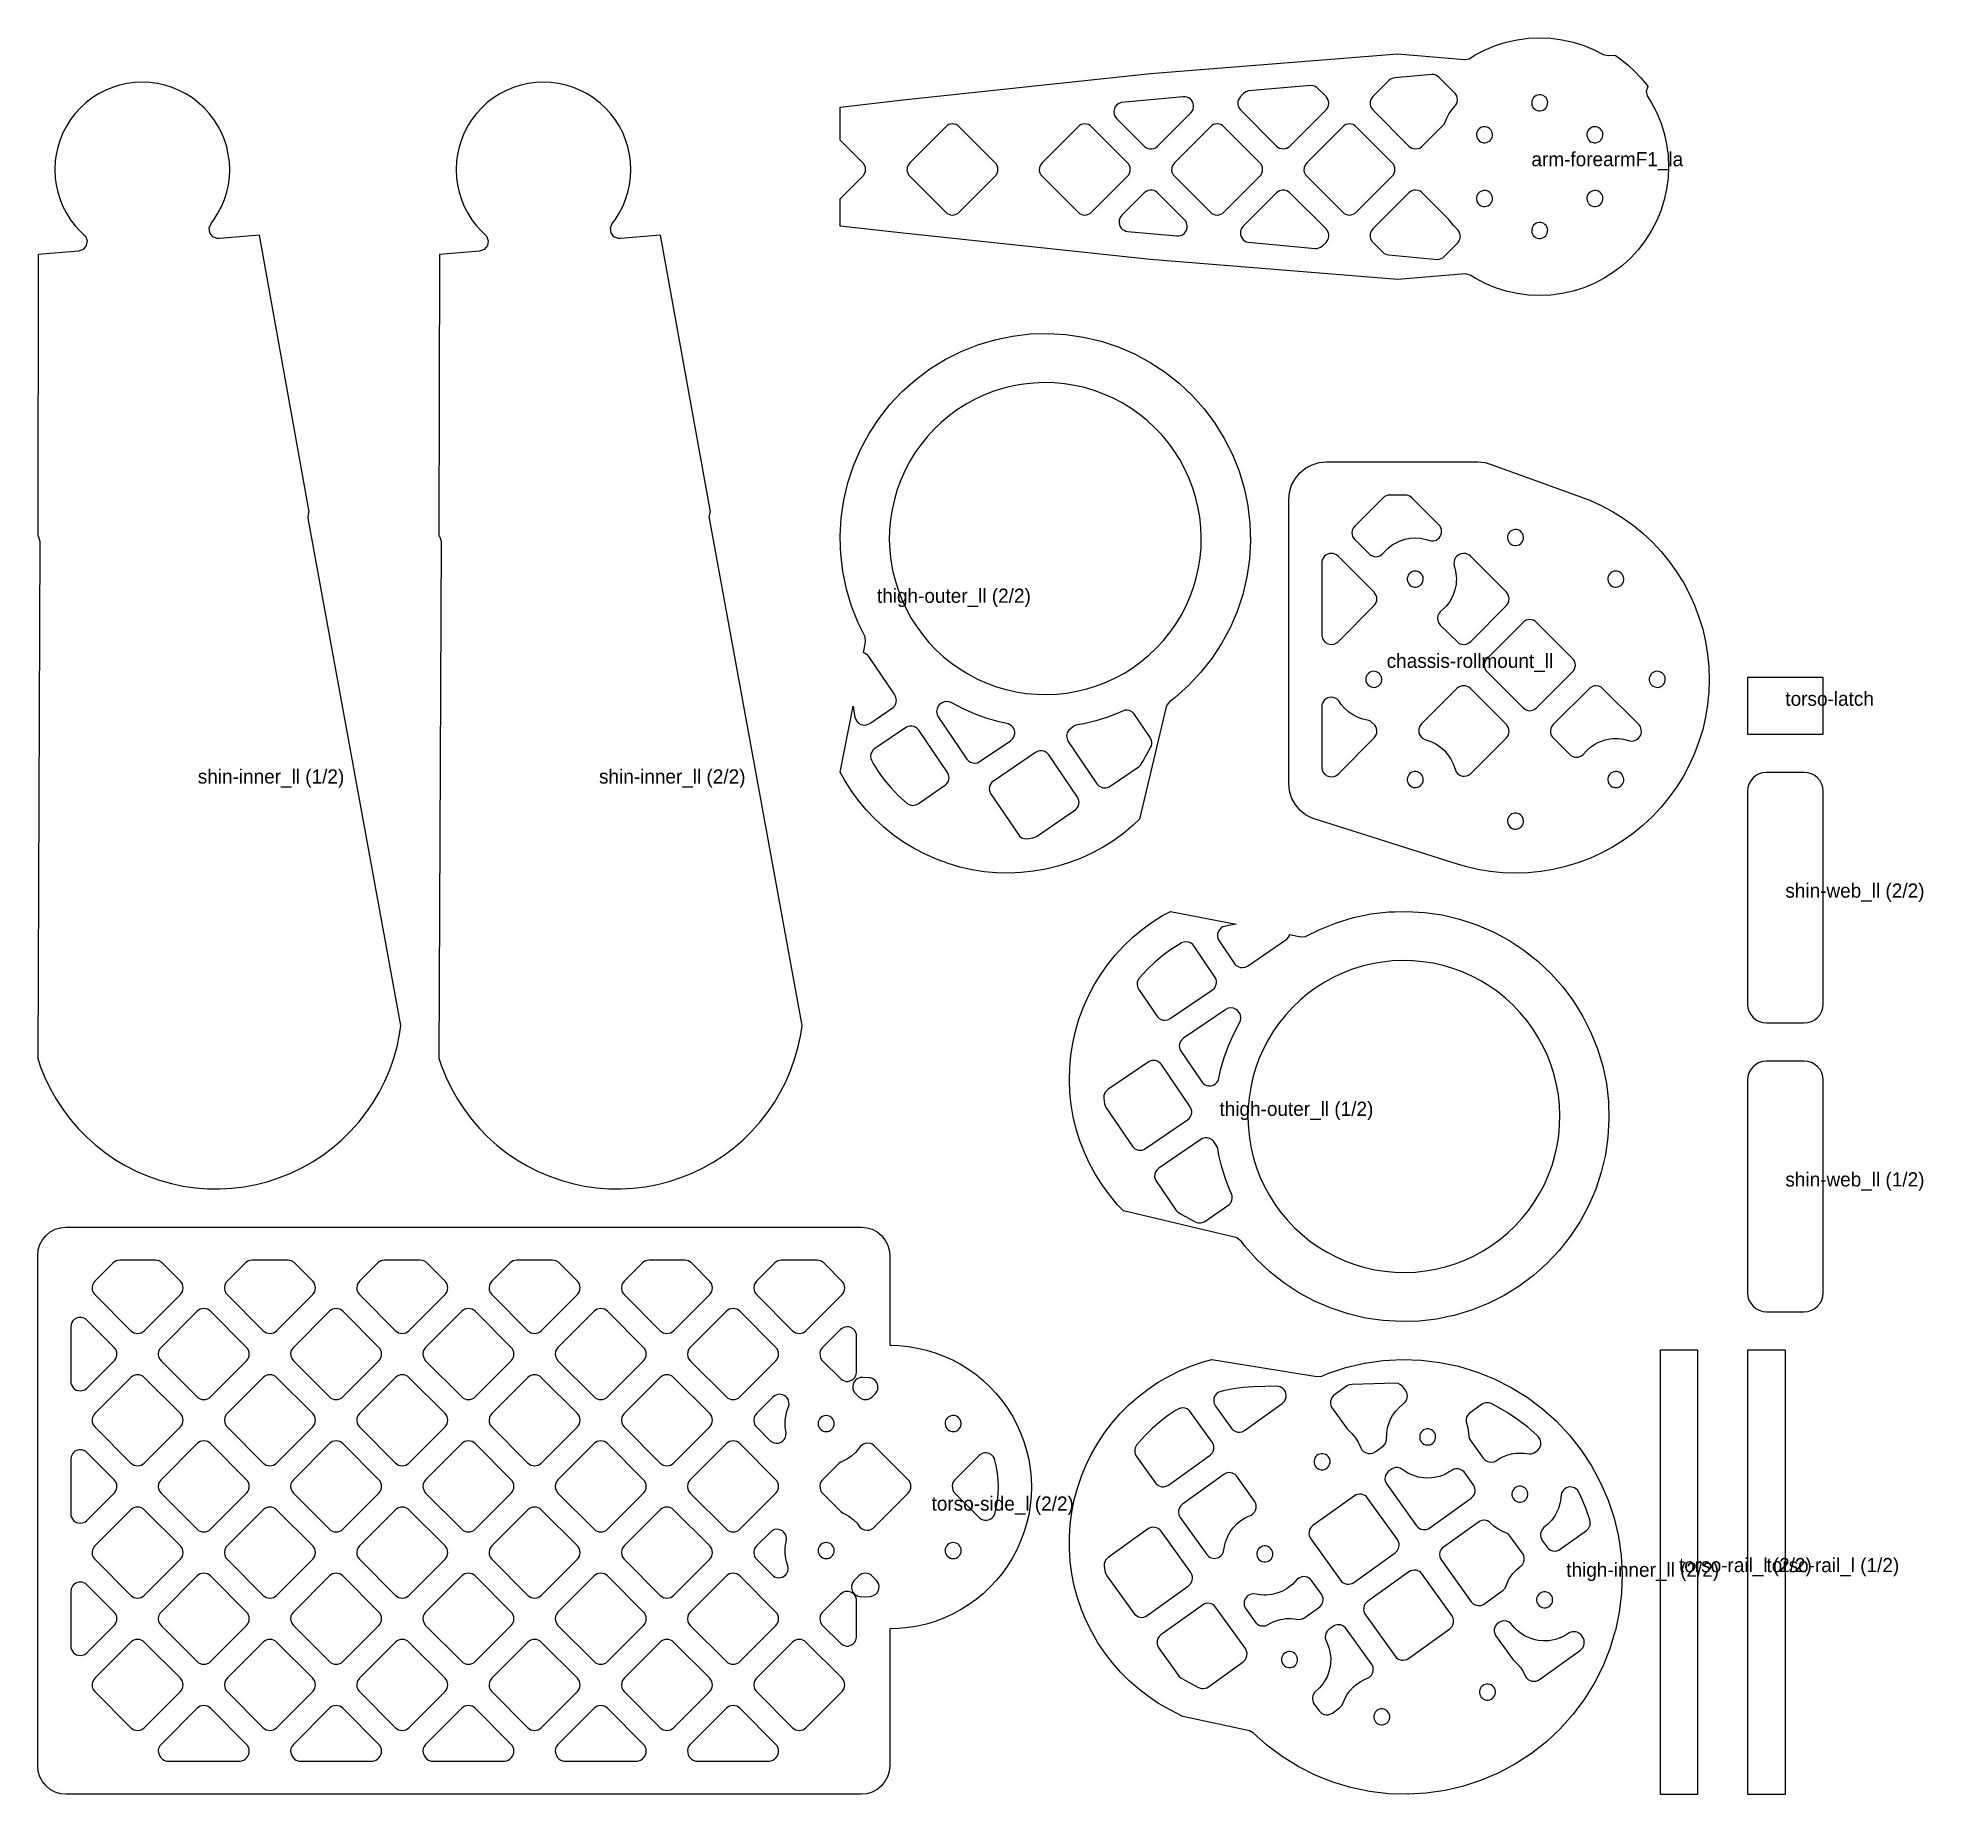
# Model space of a CAD drawing. Header units: millimetres. Extents: x 6 to 405, y 6 to 378.
import ezdxf

# ---------------------------------------------------------------- set-up
doc = ezdxf.new("R2010")
doc.units = ezdxf.units.MM
doc.layers.add('CUT', color=1, linetype='Continuous')
doc.layers.add('NOTE', color=3, linetype='Continuous')

msp = doc.modelspace()

# ---------------------------------------------------------------- texts
at = {"layer": 'NOTE'}
for s, p in [('arm-forearmF1_la', (322.07, 350.46)), ('thigh-outer_ll (2/2)', (183.58, 258.09)), ('chassis-rollmount_ll', (291.44, 244.33)), ('torso-latch', (375.8, 236.3)), ('shin-inner_ll (1/2)', (39.87, 219.85)), ('shin-inner_ll (2/2)', (124.77, 219.85)), ('shin-web_ll (2/2)', (375.8, 195.7)), ('thigh-outer_ll (1/2)', (256.06, 149.54)), ('shin-web_ll (1/2)', (375.8, 134.6)), ('torso-side_l (2/2)', (195.14, 66.01)), ('torso-rail_l (2/2)', (353.3, 53)), ('torso-rail_l (1/2)', (371.8, 53)), ('thigh-inner_ll (2/2)', (329.44, 52.01))]:
    msp.add_text(s, height=3, dxfattribs=at).set_placement(p)

# ---------------------------------------------------------------- linework, layer by layer
at = {"layer": 'CUT'}
for points in [[(175.8, 356), (175.8, 362.97), (189.15, 364.48), (241.49, 370.05), (293.8, 374.27), (307.88, 373.03), (308.9, 373.21), (310.17, 374), (312.28, 375.1), (314.48, 376.01), (316.75, 376.72), (319.08, 377.24), (321.43, 377.55), (323.81, 377.65), (326.19, 377.55), (328.55, 377.24), (330.87, 376.72), (333.14, 376.01), (335.34, 375.1), (337.26, 374.1), (338.27, 373.87), (339.77, 373.98), (341.16, 372.99), (342.6, 371.8), (343.96, 370.53), (345.24, 369.17), (346.42, 367.73), (346.68, 367.36), (346.36, 366.36), (346.59, 365.35), (347.43, 364.01), (348.53, 361.9), (349.44, 359.71), (350.16, 357.44), (350.67, 355.11), (350.98, 352.75), (351.09, 350.38), (350.98, 348), (350.67, 345.64), (350.16, 343.32), (349.44, 341.05), (348.53, 338.85), (347.43, 336.74), (346.16, 334.73), (344.71, 332.84), (343.1, 331.09), (341.35, 329.48), (339.46, 328.03), (337.45, 326.75), (335.34, 325.66), (333.49, 324.89), (333.14, 324.74), (330.87, 324.03), (328.55, 323.51), (326.19, 323.2), (323.81, 323.1), (321.43, 323.2), (319.08, 323.51), (316.75, 324.03), (314.48, 324.74), (312.28, 325.66), (310.17, 326.75), (309.13, 327.42), (308.14, 327.73), (293.8, 326.48), (241.49, 330.7), (189.15, 336.28), (175.8, 337.78), (175.8, 343.56), (180.74, 348.51), (181.04, 349.01), (181.15, 349.39), (181.19, 349.78), (181.15, 350.17), (181.04, 350.54), (180.74, 351.05), (175.8, 356)], [(26.5, 368.17), (24.9, 367.96), (23.33, 367.61), (21.79, 367.13), (20.3, 366.51), (18.87, 365.76), (17.51, 364.9), (16.23, 363.92), (15.04, 362.82), (13.95, 361.63), (12.96, 360.35), (12.2, 359.15), (11.35, 357.56), (10.74, 356.07), (10.25, 354.53), (9.9, 352.96), (9.72, 351.62), (9.62, 349.74), (9.71, 347.95), (9.9, 346.53), (10.25, 344.96), (10.74, 343.42), (11.28, 342.1), (12.1, 340.5), (12.97, 339.13), (13.95, 337.85), (15.04, 336.66), (15.79, 335.98), (16.08, 335.65), (16.43, 334.68), (16.25, 333.66), (15.59, 332.87), (14.61, 332.51), (6.13, 331.76), (6, 272.24), (6.2, 272.04), (6.46, 271.03), (6, 161.76), (6.55, 160.08), (7.52, 157.68), (8.63, 155.35), (9.9, 153.1), (11.31, 150.93), (12.87, 148.86), (14.55, 146.9), (16.36, 145.05), (18.28, 143.33), (20.31, 141.73), (22.45, 140.27), (24.67, 138.96), (26.98, 137.79), (29.36, 136.77), (31.79, 135.92), (34.28, 135.22), (36.81, 134.69), (39.37, 134.32), (41.95, 134.13), (44.53, 134.1), (47.11, 134.24), (49.68, 134.55), (52.22, 135.03), (54.73, 135.67), (57.18, 136.47), (59.58, 137.44), (61.91, 138.56), (64.16, 139.82), (66.33, 141.24), (68.4, 142.79), (70.36, 144.47), (72.2, 146.28), (73.93, 148.2), (75.53, 150.24), (76.98, 152.37), (78.3, 154.59), (79.47, 156.9), (80.48, 159.28), (81.34, 161.72), (82.04, 164.21), (82.57, 166.74), (82.84, 168.66), (63.24, 276), (63.21, 276.19), (63.39, 277.21), (63.47, 277.31), (52.9, 335.9), (44.44, 335.15), (44, 335.16), (43.04, 335.55), (42.41, 336.37), (42.28, 337.4), (42.67, 338.36), (43.27, 339.14), (44.14, 340.5), (44.88, 341.93), (45.5, 343.42), (45.99, 344.96), (46.34, 346.54), (46.55, 348.14), (46.62, 349.75), (46.55, 351.36), (46.33, 352.96), (45.99, 354.54), (45.5, 356.07), (44.88, 357.57), (44.14, 359), (43.27, 360.36), (42.29, 361.64), (41.2, 362.83), (40.18, 363.76), (38.73, 364.9), (37.37, 365.77), (36.1, 366.43), (34.44, 367.13), (32.9, 367.61), (31.33, 367.96), (29.73, 368.17), (28.12, 368.24), (26.5, 368.17)], [(111.4, 368.17), (109.8, 367.96), (108.23, 367.61), (106.69, 367.13), (105.2, 366.51), (103.77, 365.76), (102.41, 364.9), (101.13, 363.92), (99.94, 362.82), (98.85, 361.63), (97.86, 360.35), (97.1, 359.15), (96.25, 357.56), (95.64, 356.07), (95.15, 354.53), (94.8, 352.96), (94.62, 351.62), (94.52, 349.74), (94.61, 347.95), (94.8, 346.53), (95.15, 344.96), (95.64, 343.42), (96.18, 342.1), (97, 340.5), (97.87, 339.13), (98.85, 337.85), (99.94, 336.66), (100.69, 335.98), (100.98, 335.65), (101.33, 334.68), (101.15, 333.66), (100.49, 332.87), (99.51, 332.51), (91.03, 331.76), (90.9, 272.24), (91.1, 272.04), (91.36, 271.03), (90.9, 161.76), (91.45, 160.08), (92.42, 157.68), (93.53, 155.35), (94.8, 153.1), (96.21, 150.93), (97.77, 148.86), (99.45, 146.9), (101.26, 145.05), (103.18, 143.33), (105.21, 141.73), (107.35, 140.27), (109.57, 138.96), (111.88, 137.79), (114.26, 136.77), (116.69, 135.92), (119.18, 135.22), (121.71, 134.69), (124.27, 134.32), (126.85, 134.13), (129.43, 134.1), (132.01, 134.24), (134.58, 134.55), (137.12, 135.03), (139.63, 135.67), (142.08, 136.47), (144.48, 137.44), (146.81, 138.56), (149.06, 139.82), (151.23, 141.24), (153.3, 142.79), (155.26, 144.47), (157.1, 146.28), (158.83, 148.2), (160.43, 150.24), (161.88, 152.37), (163.2, 154.59), (164.37, 156.9), (165.38, 159.28), (166.24, 161.72), (166.94, 164.21), (167.47, 166.74), (167.74, 168.66), (148.14, 276), (148.11, 276.19), (148.29, 277.21), (148.37, 277.31), (137.8, 335.9), (129.34, 335.15), (128.9, 335.16), (127.94, 335.55), (127.31, 336.37), (127.18, 337.4), (127.57, 338.36), (128.17, 339.14), (129.04, 340.5), (129.78, 341.93), (130.4, 343.42), (130.89, 344.96), (131.24, 346.54), (131.45, 348.14), (131.52, 349.75), (131.45, 351.36), (131.23, 352.96), (130.89, 354.54), (130.4, 356.07), (129.78, 357.57), (129.04, 359), (128.17, 360.36), (127.19, 361.64), (126.1, 362.83), (125.08, 363.76), (123.63, 364.9), (122.27, 365.77), (121, 366.43), (119.34, 367.13), (117.8, 367.61), (116.23, 367.96), (114.63, 368.17), (113.02, 368.24), (111.4, 368.17)], [(259.96, 364.17), (259.93, 363.58), (260.01, 363.2), (260.26, 362.67), (260.51, 362.36), (268.14, 354.73), (268.44, 354.48), (268.79, 354.29), (269.17, 354.18), (269.56, 354.14), (269.95, 354.18), (270.32, 354.29), (270.67, 354.48), (270.97, 354.73), (278.61, 362.36), (278.85, 362.67), (279.04, 363.01), (279.15, 363.39), (279.19, 363.78), (279.15, 364.17), (279.04, 364.54), (278.85, 364.89), (278.61, 365.19), (276.66, 367.12), (276.34, 367.34), (275.98, 367.49), (275.41, 367.57), (262.18, 366.38), (261.62, 366.18), (261.14, 365.83), (260.51, 365.19), (260.26, 364.89), (260.07, 364.54), (259.96, 364.17)], [(287.96, 364.17), (287.93, 363.58), (288.01, 363.2), (288.16, 362.83), (288.51, 362.36), (296.14, 354.73), (296.44, 354.48), (296.79, 354.29), (297.17, 354.18), (297.56, 354.14), (298.14, 354.23), (298.5, 354.38), (298.82, 354.59), (303.53, 359.29), (303.81, 359.76), (304.09, 360.49), (304.6, 361.51), (305.2, 362.4), (306, 363.33), (306.2, 363.66), (306.34, 364.01), (306.42, 364.58), (306.37, 364.97), (306.26, 365.33), (305.96, 365.82), (302.49, 369.31), (302.19, 369.55), (301.85, 369.74), (301.48, 369.85), (301.09, 369.89), (293.16, 369.19), (292.58, 369.05), (292.23, 368.86), (291.92, 368.61), (288.51, 365.19), (288.16, 364.72), (287.96, 364.17)], [(233.75, 362.39), (233.71, 361.99), (233.79, 361.41), (233.94, 361.05), (234.29, 360.57), (240.29, 354.59), (240.61, 354.38), (240.98, 354.23), (241.36, 354.15), (241.75, 354.15), (242.14, 354.23), (242.5, 354.38), (242.97, 354.73), (249.98, 361.74), (250.33, 362.21), (250.48, 362.57), (250.56, 362.95), (250.56, 363.34), (250.48, 363.72), (250.33, 364.09), (250.12, 364.41), (249.84, 364.69), (249.52, 364.91), (249.16, 365.06), (248.78, 365.14), (248.39, 365.14), (235.33, 363.95), (234.78, 363.76), (234.3, 363.41), (233.95, 362.94), (233.75, 362.39)], [(322.13, 364.1), (322.12, 363.77), (322.17, 363.44), (322.29, 363.12), (322.46, 362.84), (322.69, 362.6), (322.96, 362.4), (323.27, 362.27), (323.59, 362.19), (323.92, 362.18), (324.25, 362.23), (324.56, 362.35), (324.85, 362.53), (325.09, 362.76), (325.28, 363.03), (325.42, 363.33), (325.5, 363.65), (325.51, 363.99), (325.45, 364.32), (325.34, 364.63), (325.16, 364.91), (324.93, 365.15), (324.66, 365.35), (324.36, 365.49), (324.03, 365.56), (323.7, 365.57), (323.37, 365.52), (323.06, 365.4), (322.78, 365.23), (322.53, 365), (322.34, 364.73), (322.2, 364.42), (322.13, 364.1)], [(189.96, 350.17), (189.93, 349.58), (190.01, 349.2), (190.26, 348.67), (190.51, 348.36), (198.14, 340.73), (198.44, 340.48), (198.79, 340.29), (199.17, 340.18), (199.56, 340.14), (199.95, 340.18), (200.32, 340.29), (200.67, 340.48), (200.97, 340.73), (208.61, 348.36), (208.85, 348.67), (209.04, 349.01), (209.15, 349.39), (209.19, 349.78), (209.15, 350.17), (209.04, 350.54), (208.85, 350.89), (208.61, 351.19), (200.97, 358.83), (200.67, 359.08), (200.32, 359.26), (199.95, 359.37), (199.56, 359.41), (199.17, 359.37), (198.79, 359.26), (198.44, 359.08), (198.14, 358.83), (190.51, 351.19), (190.16, 350.72), (189.96, 350.17)], [(217.96, 350.17), (217.93, 349.58), (218.01, 349.2), (218.26, 348.67), (218.51, 348.36), (226.14, 340.73), (226.44, 340.48), (226.79, 340.29), (227.17, 340.18), (227.56, 340.14), (227.95, 340.18), (228.32, 340.29), (228.67, 340.48), (228.97, 340.73), (236.61, 348.36), (236.85, 348.67), (237.04, 349.01), (237.15, 349.39), (237.19, 349.78), (237.15, 350.17), (237.04, 350.54), (236.85, 350.89), (236.61, 351.19), (228.97, 358.83), (228.67, 359.08), (228.32, 359.26), (227.95, 359.37), (227.56, 359.41), (227.17, 359.37), (226.79, 359.26), (226.44, 359.08), (226.14, 358.83), (218.51, 351.19), (218.16, 350.72), (217.96, 350.17)], [(245.96, 350.17), (245.93, 349.58), (246.01, 349.2), (246.26, 348.67), (246.51, 348.36), (254.14, 340.73), (254.44, 340.48), (254.79, 340.29), (255.17, 340.18), (255.56, 340.14), (255.95, 340.18), (256.32, 340.29), (256.67, 340.48), (256.97, 340.73), (264.61, 348.36), (264.85, 348.67), (265.04, 349.01), (265.15, 349.39), (265.19, 349.78), (265.15, 350.17), (265.04, 350.54), (264.85, 350.89), (264.61, 351.19), (256.97, 358.83), (256.67, 359.08), (256.32, 359.26), (255.95, 359.37), (255.56, 359.41), (255.17, 359.37), (254.79, 359.26), (254.44, 359.08), (254.14, 358.83), (246.51, 351.19), (246.16, 350.72), (245.96, 350.17)], [(273.96, 350.17), (273.93, 349.58), (274.01, 349.2), (274.26, 348.67), (274.51, 348.36), (282.14, 340.73), (282.44, 340.48), (282.79, 340.29), (283.17, 340.18), (283.56, 340.14), (283.95, 340.18), (284.32, 340.29), (284.67, 340.48), (284.97, 340.73), (292.61, 348.36), (292.85, 348.67), (293.04, 349.01), (293.15, 349.39), (293.19, 349.78), (293.15, 350.17), (293.04, 350.54), (292.85, 350.89), (292.61, 351.19), (284.97, 358.83), (284.67, 359.08), (284.32, 359.26), (283.95, 359.37), (283.56, 359.41), (283.17, 359.37), (282.79, 359.26), (282.44, 359.08), (282.14, 358.83), (274.51, 351.19), (274.16, 350.72), (273.96, 350.17)], [(310.44, 357.35), (310.42, 357.02), (310.48, 356.69), (310.6, 356.37), (310.77, 356.09), (311, 355.85), (311.27, 355.65), (311.57, 355.52), (311.9, 355.44), (312.23, 355.43), (312.56, 355.48), (312.87, 355.6), (313.16, 355.78), (313.4, 356.01), (313.59, 356.28), (313.73, 356.58), (313.81, 356.9), (313.82, 357.24), (313.76, 357.57), (313.65, 357.88), (313.47, 358.16), (313.24, 358.4), (312.97, 358.6), (312.67, 358.74), (312.34, 358.81), (312.01, 358.82), (311.68, 358.77), (311.37, 358.65), (311.09, 358.48), (310.84, 358.25), (310.65, 357.98), (310.51, 357.67), (310.44, 357.35)], [(333.82, 357.35), (333.81, 357.02), (333.86, 356.69), (333.98, 356.37), (334.15, 356.09), (334.38, 355.85), (334.65, 355.65), (334.96, 355.52), (335.28, 355.44), (335.61, 355.43), (335.94, 355.48), (336.26, 355.6), (336.54, 355.78), (336.78, 356.01), (336.98, 356.28), (337.11, 356.58), (337.19, 356.9), (337.2, 357.24), (337.15, 357.57), (337.03, 357.88), (336.85, 358.16), (336.62, 358.4), (336.35, 358.6), (336.05, 358.74), (335.73, 358.81), (335.39, 358.82), (335.06, 358.77), (334.75, 358.65), (334.47, 358.48), (334.23, 358.25), (334.03, 357.98), (333.89, 357.67), (333.82, 357.35)], [(234.85, 339.05), (234.81, 338.66), (234.9, 338.08), (235.05, 337.71), (235.27, 337.39), (235.55, 337.11), (235.88, 336.9), (236.24, 336.75), (236.63, 336.67), (247.07, 335.73), (247.46, 335.73), (247.84, 335.81), (248.2, 335.96), (248.67, 336.32), (249.01, 336.79), (249.16, 337.15), (249.24, 337.53), (249.24, 337.92), (249.09, 338.49), (248.91, 338.83), (248.66, 339.14), (242.97, 344.83), (242.5, 345.18), (242.14, 345.33), (241.75, 345.4), (241.36, 345.4), (240.98, 345.33), (240.44, 345.08), (240.14, 344.83), (235.39, 340.08), (235.04, 339.61), (234.85, 339.05)], [(260.53, 336.73), (260.49, 336.34), (260.53, 335.95), (260.64, 335.57), (260.83, 335.23), (261.08, 334.92), (261.39, 334.68), (261.74, 334.49), (262.11, 334.38), (276.32, 333.09), (276.7, 333.09), (277.08, 333.17), (277.44, 333.32), (277.77, 333.54), (278.61, 334.36), (278.85, 334.67), (279.11, 335.2), (279.18, 335.58), (279.18, 335.97), (279.11, 336.36), (278.85, 336.89), (278.61, 337.19), (270.97, 344.83), (270.67, 345.08), (270.32, 345.26), (269.75, 345.4), (269.36, 345.4), (268.79, 345.26), (268.44, 345.08), (268.14, 344.83), (261.07, 337.76), (260.72, 337.29), (260.53, 336.73)], [(287.96, 336.17), (287.93, 335.58), (288.01, 335.2), (288.16, 334.83), (288.37, 334.51), (290.6, 332.26), (290.91, 332.01), (291.26, 331.83), (291.84, 331.69), (302.19, 330.76), (302.58, 330.8), (302.95, 330.92), (303.29, 331.1), (303.59, 331.35), (306.57, 334.34), (306.79, 334.66), (306.94, 335.01), (307.03, 335.58), (306.95, 336.15), (306.72, 336.68), (306.48, 336.98), (305.56, 337.91), (304.52, 339.28), (298.82, 344.96), (298.5, 345.18), (298.14, 345.33), (297.56, 345.41), (297.17, 345.37), (296.79, 345.26), (296.44, 345.08), (296.14, 344.83), (288.51, 337.19), (288.16, 336.72), (287.96, 336.17)], [(310.44, 343.85), (310.42, 343.52), (310.48, 343.19), (310.6, 342.87), (310.77, 342.59), (311, 342.35), (311.27, 342.15), (311.57, 342.02), (311.9, 341.94), (312.23, 341.93), (312.56, 341.98), (312.87, 342.1), (313.16, 342.28), (313.4, 342.51), (313.59, 342.78), (313.73, 343.08), (313.81, 343.4), (313.82, 343.74), (313.76, 344.07), (313.65, 344.38), (313.47, 344.66), (313.24, 344.9), (312.97, 345.1), (312.67, 345.24), (312.34, 345.31), (312.01, 345.32), (311.68, 345.27), (311.37, 345.15), (311.09, 344.98), (310.84, 344.75), (310.65, 344.48), (310.51, 344.17), (310.44, 343.85)], [(333.82, 343.85), (333.81, 343.52), (333.86, 343.19), (333.98, 342.87), (334.15, 342.59), (334.38, 342.35), (334.65, 342.15), (334.96, 342.02), (335.28, 341.94), (335.61, 341.93), (335.94, 341.98), (336.26, 342.1), (336.54, 342.28), (336.78, 342.51), (336.98, 342.78), (337.11, 343.08), (337.19, 343.4), (337.2, 343.74), (337.15, 344.07), (337.03, 344.38), (336.85, 344.66), (336.62, 344.9), (336.35, 345.1), (336.05, 345.24), (335.73, 345.31), (335.39, 345.32), (335.06, 345.27), (334.75, 345.15), (334.47, 344.98), (334.23, 344.75), (334.03, 344.48), (333.89, 344.17), (333.82, 343.85)], [(322.13, 337.1), (322.12, 336.77), (322.17, 336.44), (322.29, 336.12), (322.46, 335.84), (322.69, 335.6), (322.96, 335.4), (323.27, 335.27), (323.59, 335.19), (323.92, 335.18), (324.25, 335.23), (324.56, 335.35), (324.85, 335.53), (325.09, 335.76), (325.28, 336.03), (325.42, 336.33), (325.5, 336.65), (325.51, 336.99), (325.45, 337.32), (325.34, 337.63), (325.16, 337.91), (324.93, 338.15), (324.66, 338.35), (324.36, 338.49), (324.03, 338.56), (323.7, 338.57), (323.37, 338.52), (323.06, 338.4), (322.78, 338.23), (322.53, 338), (322.34, 337.73), (322.2, 337.42), (322.13, 337.1)], [(227.32, 314.32), (231, 313.45), (234.6, 312.26), (238.08, 310.77), (241.41, 308.97), (244.58, 306.89), (247.55, 304.55), (250.31, 301.95), (252.83, 299.13), (255.09, 296.09), (257.08, 292.87), (258.78, 289.49), (260.19, 285.97), (261.28, 282.35), (261.54, 281.09), (262.05, 278.64), (262.49, 274.88), (262.6, 271.09), (262.39, 267.31), (261.84, 263.56), (260.97, 259.88), (259.78, 256.28), (258.29, 252.8), (256.49, 249.47), (254.42, 246.3), (252.07, 243.33), (249.48, 240.57), (246.65, 238.05), (245.55, 237.23), (244.91, 236.42), (244.8, 236.09), (239.14, 212.32), (237.8, 211.04), (235.79, 209.37), (233.67, 207.83), (231.46, 206.42), (229.17, 205.17), (226.79, 204.07), (224.35, 203.13), (221.85, 202.35), (219.31, 201.73), (216.73, 201.29), (214.12, 201.01), (211.51, 200.9), (208.89, 200.96), (206.28, 201.2), (203.7, 201.6), (201.14, 202.18), (198.63, 202.92), (196.18, 203.82), (193.78, 204.88), (191.46, 206.09), (189.23, 207.46), (187.09, 208.96), (185.05, 210.61), (183.13, 212.38), (181.32, 214.28), (179.65, 216.29), (178.1, 218.4), (176.7, 220.61), (175.8, 222.27), (178.52, 236.21), (178.86, 234.26), (178.98, 233.75), (179.1, 233.38), (179.3, 233.05), (179.7, 232.63), (180.2, 232.35), (180.57, 232.25), (181.15, 232.23), (181.71, 232.38), (182.05, 232.56), (186.99, 235.93), (187.26, 236.21), (187.56, 236.72), (187.67, 237.1), (187.7, 237.49), (187.61, 238.07), (187.36, 238.59), (181.84, 246.71), (181.59, 247.01), (181.28, 247.26), (180.94, 247.44), (180.72, 247.51), (181.18, 249.84), (181.11, 250.87), (179.62, 253.87), (178.22, 257.39), (177.13, 261.01), (176.36, 264.72), (175.91, 268.48), (175.88, 269.76), (175.8, 272.27), (176.02, 276.05), (176.56, 279.79), (177.43, 283.48), (178.62, 287.08), (180.11, 290.55), (181.91, 293.89), (183.99, 297.05), (186.33, 300.03), (188.93, 302.78), (191.75, 305.3), (194.79, 307.57), (198.01, 309.56), (201.39, 311.26), (204.91, 312.66), (208.54, 313.75), (212.24, 314.52), (216, 314.97), (219.79, 315.08), (223.57, 314.86), (227.32, 314.32)], [(227.48, 303.62), (225.37, 304.1), (223.24, 304.43), (221.09, 304.63), (218.93, 304.68), (216.77, 304.59), (214.62, 304.36), (212.5, 303.99), (210.4, 303.48), (208.34, 302.84), (206.32, 302.06), (204.36, 301.15), (202.47, 300.12), (200.64, 298.97), (198.9, 297.69), (197.24, 296.31), (195.67, 294.82), (194.21, 293.23), (192.86, 291.55), (191.61, 289.79), (190.49, 287.94), (189.48, 286.03), (188.61, 284.06), (187.87, 282.03), (187.26, 279.96), (186.78, 277.85), (186.45, 275.72), (186.26, 273.56), (186.2, 271.41), (186.29, 269.25), (186.52, 267.1), (186.89, 264.97), (187.4, 262.87), (188.04, 260.81), (188.82, 258.8), (189.73, 256.84), (190.76, 254.94), (191.92, 253.12), (193.19, 251.37), (194.57, 249.72), (196.06, 248.15), (197.65, 246.69), (199.33, 245.33), (201.1, 244.09), (202.94, 242.96), (204.85, 241.96), (206.83, 241.09), (208.85, 240.34), (210.92, 239.73), (213.03, 239.26), (215.17, 238.93), (217.32, 238.73), (219.47, 238.68), (221.63, 238.77), (223.78, 239), (225.91, 239.37), (228.01, 239.88), (230.07, 240.52), (232.08, 241.3), (234.04, 242.2), (235.94, 243.24), (237.76, 244.39), (239.51, 245.67), (241.16, 247.05), (242.73, 248.54), (244.19, 250.13), (245.55, 251.81), (246.79, 253.57), (247.92, 255.42), (248.92, 257.33), (249.79, 259.3), (250.54, 261.33), (251.15, 263.4), (251.62, 265.51), (251.95, 267.64), (252.15, 269.79), (252.2, 271.95), (252.11, 274.11), (251.88, 276.26), (251.51, 278.39), (251, 280.48), (250.36, 282.55), (249.58, 284.56), (248.68, 286.52), (247.64, 288.42), (246.49, 290.24), (245.21, 291.98), (243.83, 293.64), (242.34, 295.21), (240.75, 296.67), (239.07, 298.03), (237.31, 299.27), (235.46, 300.39), (233.55, 301.4), (231.58, 302.27), (229.55, 303.02), (227.48, 303.62)], [(318.7, 200.9), (316.02, 200.99), (313.35, 201.25), (310.7, 201.69), (308.09, 202.3), (305.52, 203.08), (275.64, 212.51), (274.26, 213.25), (273.04, 214.24), (272.05, 215.46), (271.31, 216.84), (270.85, 218.34), (270.7, 219.9), (270.7, 279.9), (270.85, 281.46), (271.31, 282.96), (272.05, 284.34), (273.04, 285.56), (274.26, 286.55), (275.64, 287.29), (277.14, 287.75), (278.7, 287.9), (310.7, 287.9), (312.26, 287.75), (313.76, 287.29), (331.88, 280.72), (334.39, 279.78), (336.83, 278.67), (339.2, 277.41), (341.48, 275.99), (343.66, 274.43), (345.73, 272.73), (347.69, 270.89), (349.53, 268.93), (351.23, 266.86), (352.79, 264.68), (354.21, 262.4), (355.47, 260.03), (356.58, 257.59), (357.52, 255.08), (358.3, 252.51), (358.91, 249.9), (359.35, 247.25), (359.61, 244.58), (359.7, 241.9), (359.61, 239.22), (359.35, 236.55), (358.91, 233.9), (358.3, 231.29), (357.52, 228.72), (356.58, 226.21), (355.47, 223.77), (354.21, 221.4), (352.79, 219.12), (351.23, 216.94), (349.53, 214.87), (347.69, 212.91), (345.73, 211.07), (343.66, 209.37), (341.48, 207.81), (339.2, 206.39), (336.83, 205.13), (334.39, 204.02), (331.88, 203.08), (329.31, 202.3), (326.7, 201.69), (324.05, 201.25), (321.38, 200.99), (318.7, 200.9)], [(288.77, 267.87), (289.16, 267.83), (289.55, 267.87), (290.1, 268.07), (290.58, 268.42), (291.31, 269.24), (291.72, 269.63), (292.62, 270.33), (293.16, 270.67), (294.13, 271.14), (294.72, 271.36), (295.27, 271.53), (296.38, 271.75), (297.52, 271.82), (298.59, 271.75), (299.15, 271.66), (299.77, 271.51), (300.55, 271.26), (300.93, 271.2), (301.32, 271.21), (301.88, 271.37), (302.22, 271.56), (302.51, 271.81), (302.75, 272.11), (302.93, 272.46), (303.04, 272.83), (303.07, 273.21), (303.03, 273.6), (302.92, 273.97), (302.73, 274.31), (302.49, 274.61), (296.78, 280.31), (296.31, 280.66), (295.76, 280.86), (295.37, 280.9), (292.08, 280.9), (291.69, 280.86), (291.31, 280.75), (290.97, 280.56), (290.67, 280.31), (284.67, 274.32), (284.32, 273.85), (284.13, 273.3), (284.09, 272.91), (284.13, 272.52), (284.24, 272.14), (284.54, 271.64), (287.89, 268.29), (288.22, 268.07), (288.77, 267.87)], [(318.48, 270.21), (318.81, 270.2), (319.14, 270.26), (319.45, 270.38), (319.73, 270.55), (319.98, 270.78), (320.17, 271.05), (320.31, 271.35), (320.39, 271.68), (320.4, 272.01), (320.34, 272.34), (320.22, 272.65), (320.05, 272.93), (319.82, 273.18), (319.55, 273.37), (319.25, 273.51), (318.92, 273.59), (318.59, 273.6), (318.26, 273.54), (317.95, 273.42), (317.67, 273.25), (317.42, 273.02), (317.23, 272.75), (317.09, 272.45), (317.01, 272.12), (317, 271.79), (317.06, 271.46), (317.18, 271.15), (317.35, 270.87), (317.58, 270.62), (317.85, 270.43), (318.15, 270.29), (318.48, 270.21)], [(279.33, 249.31), (279.92, 249.28), (280.3, 249.36), (280.84, 249.61), (281.14, 249.86), (288.77, 257.49), (289.02, 257.8), (289.21, 258.14), (289.32, 258.52), (289.36, 258.91), (289.32, 259.3), (289.21, 259.67), (289.02, 260.02), (288.77, 260.32), (281.14, 267.96), (280.84, 268.21), (280.49, 268.39), (280.11, 268.51), (279.72, 268.54), (279.33, 268.51), (278.96, 268.39), (278.61, 268.21), (278.31, 267.96), (278.04, 267.63), (277.85, 267.29), (277.74, 266.91), (277.7, 266.52), (277.71, 251.1), (277.85, 250.53), (278.04, 250.18), (278.29, 249.88), (278.46, 249.73), (278.78, 249.51), (279.33, 249.31)], [(307.33, 249.31), (307.92, 249.28), (308.3, 249.36), (308.84, 249.61), (309.14, 249.86), (316.77, 257.49), (317.02, 257.8), (317.21, 258.14), (317.32, 258.52), (317.36, 258.91), (317.32, 259.3), (317.21, 259.67), (317.02, 260.02), (316.77, 260.32), (309.14, 267.96), (308.84, 268.21), (308.49, 268.39), (308.11, 268.51), (307.72, 268.54), (307.14, 268.46), (306.61, 268.21), (306.31, 267.96), (306.1, 267.74), (305.8, 267.23), (305.69, 266.86), (305.66, 266.27), (306.03, 264.78), (306.17, 263.72), (306.19, 263.15), (306.17, 262.51), (306.11, 261.94), (305.88, 260.83), (305.51, 259.75), (305.01, 258.73), (304.7, 258.25), (304.05, 257.4), (303.62, 256.94), (302.79, 256.2), (302.54, 255.9), (302.29, 255.37), (302.21, 254.79), (302.25, 254.4), (302.36, 254.02), (302.54, 253.68), (302.79, 253.37), (306.46, 249.73), (306.78, 249.51), (307.33, 249.31)], [(297.26, 261.43), (297.6, 261.42), (297.93, 261.47), (298.24, 261.59), (298.52, 261.76), (298.76, 261.99), (298.96, 262.26), (299.1, 262.57), (299.17, 262.89), (299.18, 263.22), (299.13, 263.55), (299.01, 263.87), (298.84, 264.15), (298.61, 264.39), (298.34, 264.59), (298.03, 264.72), (297.71, 264.8), (297.38, 264.81), (297.05, 264.76), (296.73, 264.64), (296.45, 264.46), (296.21, 264.23), (296.01, 263.96), (295.88, 263.66), (295.8, 263.34), (295.79, 263), (295.84, 262.67), (295.96, 262.36), (296.14, 262.08), (296.37, 261.84), (296.64, 261.64), (296.94, 261.5), (297.26, 261.43)], [(339.69, 261.43), (340.02, 261.42), (340.35, 261.47), (340.67, 261.59), (340.95, 261.76), (341.19, 261.99), (341.39, 262.26), (341.52, 262.57), (341.6, 262.89), (341.61, 263.22), (341.56, 263.55), (341.44, 263.87), (341.26, 264.15), (341.03, 264.39), (340.76, 264.59), (340.46, 264.72), (340.14, 264.8), (339.8, 264.81), (339.47, 264.76), (339.16, 264.64), (338.88, 264.46), (338.64, 264.23), (338.44, 263.96), (338.3, 263.66), (338.23, 263.34), (338.22, 263), (338.27, 262.67), (338.39, 262.36), (338.56, 262.08), (338.79, 261.84), (339.06, 261.64), (339.37, 261.5), (339.69, 261.43)], [(321.33, 235.31), (321.72, 235.27), (322.3, 235.36), (322.67, 235.51), (323.14, 235.86), (330.77, 243.49), (331.02, 243.8), (331.21, 244.14), (331.32, 244.52), (331.36, 244.91), (331.32, 245.3), (331.21, 245.67), (331.02, 246.02), (330.77, 246.32), (323.14, 253.96), (322.84, 254.21), (322.49, 254.39), (322.11, 254.51), (321.72, 254.54), (321.33, 254.51), (320.96, 254.39), (320.61, 254.21), (320.31, 253.96), (312.67, 246.32), (312.42, 246.02), (312.24, 245.67), (312.13, 245.3), (312.09, 244.91), (312.13, 244.52), (312.24, 244.14), (312.42, 243.8), (312.67, 243.49), (320.31, 235.86), (320.78, 235.51), (321.33, 235.31)], [(288.48, 240.21), (288.81, 240.2), (289.14, 240.26), (289.45, 240.38), (289.73, 240.55), (289.98, 240.78), (290.17, 241.05), (290.31, 241.35), (290.39, 241.68), (290.4, 242.01), (290.34, 242.34), (290.22, 242.65), (290.05, 242.93), (289.82, 243.18), (289.55, 243.37), (289.25, 243.51), (288.92, 243.59), (288.59, 243.6), (288.26, 243.54), (287.95, 243.42), (287.67, 243.25), (287.42, 243.02), (287.23, 242.75), (287.09, 242.45), (287.01, 242.12), (287, 241.79), (287.06, 241.46), (287.18, 241.15), (287.35, 240.87), (287.58, 240.62), (287.85, 240.43), (288.15, 240.29), (288.48, 240.21)], [(348.48, 240.21), (348.81, 240.2), (349.14, 240.26), (349.45, 240.38), (349.73, 240.55), (349.98, 240.78), (350.17, 241.05), (350.31, 241.35), (350.39, 241.68), (350.4, 242.01), (350.34, 242.34), (350.22, 242.65), (350.05, 242.93), (349.82, 243.18), (349.55, 243.37), (349.25, 243.51), (348.92, 243.59), (348.59, 243.6), (348.26, 243.54), (347.95, 243.42), (347.67, 243.25), (347.42, 243.02), (347.23, 242.75), (347.09, 242.45), (347.01, 242.12), (347, 241.79), (347.06, 241.46), (347.18, 241.15), (347.35, 240.87), (347.58, 240.62), (347.85, 240.43), (348.15, 240.29), (348.48, 240.21)], [(307.42, 221.44), (307.82, 221.39), (308.41, 221.47), (308.78, 221.62), (309.26, 221.98), (316.77, 229.49), (317.02, 229.8), (317.21, 230.14), (317.32, 230.52), (317.36, 230.91), (317.32, 231.3), (317.21, 231.67), (317.02, 232.02), (316.77, 232.32), (309.14, 239.96), (308.84, 240.21), (308.49, 240.39), (308.11, 240.51), (307.72, 240.54), (307.33, 240.51), (306.96, 240.39), (306.61, 240.21), (306.31, 239.96), (298.8, 232.45), (298.55, 232.14), (298.36, 231.79), (298.25, 231.41), (298.22, 231.01), (298.26, 230.62), (298.38, 230.24), (298.7, 229.73), (298.99, 229.46), (299.51, 229.17), (300.79, 228.74), (301.81, 228.24), (302.35, 227.9), (302.81, 227.57), (303.66, 226.82), (304.41, 225.96), (305.04, 225.01), (305.54, 223.99), (305.74, 223.45), (305.97, 222.68), (306.15, 222.33), (306.39, 222.01), (306.69, 221.75), (307.04, 221.56), (307.42, 221.44)], [(331.2, 225.45), (331.59, 225.41), (331.98, 225.45), (332.53, 225.64), (333, 225.99), (333.78, 226.86), (334.64, 227.61), (335.59, 228.24), (336.09, 228.51), (337.08, 228.92), (337.69, 229.1), (338.74, 229.31), (339.31, 229.37), (339.95, 229.39), (340.52, 229.37), (341.58, 229.23), (343.1, 228.85), (343.68, 228.88), (344.24, 229.08), (344.71, 229.43), (345.02, 229.8), (345.27, 230.33), (345.35, 230.71), (345.32, 231.3), (345.12, 231.85), (344.91, 232.18), (337.14, 239.96), (336.84, 240.21), (336.3, 240.46), (335.72, 240.54), (335.33, 240.51), (334.96, 240.39), (334.46, 240.09), (326.67, 232.32), (326.32, 231.85), (326.17, 231.49), (326.09, 230.91), (326.13, 230.52), (326.32, 229.97), (326.54, 229.64), (330.32, 225.86), (330.82, 225.56), (331.2, 225.45)], [(367.8, 230.3), (383.8, 230.3), (383.8, 242.3), (367.8, 242.3), (367.8, 230.3)], [(198.89, 237.14), (198.33, 237.2), (197.77, 237.11), (197.25, 236.86), (196.78, 236.49), (196.54, 236.19), (196.29, 235.65), (196.21, 235.07), (196.3, 234.49), (196.55, 233.97), (202.63, 225.04), (203.03, 224.6), (203.35, 224.39), (203.91, 224.2), (204.3, 224.16), (204.88, 224.25), (205.24, 224.41), (211.86, 228.9), (212.29, 229.29), (212.5, 229.61), (212.65, 229.97), (212.73, 230.35), (212.73, 230.73), (212.66, 231.11), (212.51, 231.47), (212.3, 231.8), (212.03, 232.08), (211.72, 232.3), (211.36, 232.45), (209.14, 232.96), (206.69, 233.68), (204.23, 234.58), (201.84, 235.64), (199.25, 237), (198.89, 237.14)], [(279.33, 221.31), (279.72, 221.27), (280.3, 221.36), (280.67, 221.51), (281.14, 221.86), (288.77, 229.49), (289.02, 229.8), (289.21, 230.14), (289.32, 230.52), (289.36, 230.91), (289.27, 231.49), (289.12, 231.85), (288.91, 232.18), (288.18, 232.9), (288.01, 233.03), (287.64, 233.21), (286.42, 233.5), (285.4, 233.85), (284.82, 234.11), (284.32, 234.38), (283.43, 234.98), (282.57, 235.72), (281.82, 236.58), (281.29, 237.33), (281.01, 237.62), (280.51, 237.94), (280.13, 238.06), (279.74, 238.11), (279.34, 238.08), (278.96, 237.97), (278.61, 237.79), (278.3, 237.54), (278.05, 237.24), (277.86, 236.89), (277.74, 236.51), (277.7, 236.11), (277.71, 223.1), (277.79, 222.72), (277.94, 222.35), (278.29, 221.88), (278.46, 221.73), (278.78, 221.51), (279.33, 221.31)], [(191.42, 231.91), (190.95, 232.02), (190.55, 232.02), (190.17, 231.94), (189.81, 231.78), (183.12, 227.24), (182.81, 226.99), (182.47, 226.52), (182.32, 226.15), (182.24, 225.57), (182.28, 225.18), (182.48, 224.63), (182.77, 224.11), (183.86, 222.4), (185.13, 220.65), (186.51, 218.99), (188.09, 217.33), (189.91, 215.68), (190.42, 215.39), (190.79, 215.27), (191.18, 215.24), (191.76, 215.33), (192.29, 215.59), (198.12, 219.56), (198.4, 219.84), (198.69, 220.35), (198.81, 220.73), (198.84, 221.12), (198.75, 221.7), (198.49, 222.22), (192.42, 231.15), (192.02, 231.58), (191.7, 231.8), (191.42, 231.91)], [(236.92, 235.3), (236.52, 235.37), (236.12, 235.35), (235.92, 235.32), (235.54, 235.19), (234.79, 234.84), (232.4, 233.92), (229.91, 233.14), (227.36, 232.52), (226.05, 232.29), (225.65, 232.17), (225.27, 231.97), (224.43, 231.39), (224.16, 231.11), (223.86, 230.61), (223.72, 230.03), (223.73, 229.64), (223.87, 229.07), (224.06, 228.73), (230.13, 219.8), (230.53, 219.37), (231.04, 219.07), (231.41, 218.96), (232, 218.94), (232.38, 219.02), (232.75, 219.17), (239.05, 223.46), (239.35, 223.77), (239.92, 224.68), (241.48, 227.48), (241.64, 227.84), (241.72, 228.24), (241.72, 228.64), (241.64, 229.03), (241.49, 229.4), (241.38, 229.58), (237.92, 234.66), (237.63, 234.94), (237.47, 235.05), (237.29, 235.15), (236.92, 235.3)], [(218.93, 226.68), (218.45, 226.79), (218.06, 226.78), (217.68, 226.7), (217.15, 226.45), (208.22, 220.37), (207.92, 220.12), (207.67, 219.82), (207.49, 219.47), (207.38, 219.09), (207.34, 218.7), (207.39, 218.31), (207.59, 217.76), (213.51, 209.04), (213.76, 208.74), (214.06, 208.5), (214.41, 208.32), (214.79, 208.2), (215.37, 208.18), (216.55, 208.36), (216.96, 208.48), (217.34, 208.68), (225.63, 214.33), (226.02, 214.77), (226.2, 215.11), (226.31, 215.49), (226.35, 215.88), (226.31, 216.27), (226.19, 216.64), (226, 216.99), (219.93, 225.92), (219.53, 226.35), (219.2, 226.56), (218.93, 226.68)], [(297.32, 219), (297.71, 219), (298.03, 219.08), (298.34, 219.21), (298.61, 219.41), (298.84, 219.65), (299.01, 219.93), (299.13, 220.25), (299.18, 220.58), (299.17, 220.91), (299.1, 221.23), (298.96, 221.54), (298.76, 221.81), (298.52, 222.04), (298.24, 222.21), (297.93, 222.33), (297.6, 222.38), (297.26, 222.37), (296.94, 222.3), (296.64, 222.16), (296.37, 221.96), (296.14, 221.72), (295.96, 221.44), (295.84, 221.13), (295.79, 220.8), (295.8, 220.46), (295.88, 220.14), (296.01, 219.84), (296.21, 219.57), (296.45, 219.34), (296.73, 219.16), (297.05, 219.04), (297.32, 219)], [(339.69, 219), (340.02, 218.99), (340.35, 219.04), (340.67, 219.16), (340.95, 219.34), (341.19, 219.57), (341.39, 219.84), (341.52, 220.14), (341.6, 220.46), (341.61, 220.8), (341.56, 221.13), (341.44, 221.44), (341.26, 221.72), (341.03, 221.96), (340.76, 222.16), (340.46, 222.3), (340.14, 222.37), (339.8, 222.38), (339.47, 222.33), (339.16, 222.21), (338.88, 222.04), (338.64, 221.81), (338.44, 221.54), (338.3, 221.23), (338.23, 220.91), (338.22, 220.58), (338.27, 220.25), (338.39, 219.93), (338.56, 219.65), (338.79, 219.41), (339.06, 219.21), (339.37, 219.08), (339.69, 219)], [(383.8, 218.2), (383.72, 218.98), (383.5, 219.73), (383.13, 220.42), (382.63, 221.03), (382.02, 221.53), (381.33, 221.9), (380.58, 222.12), (379.8, 222.2), (371.8, 222.2), (371.02, 222.12), (370.27, 221.9), (369.58, 221.53), (368.97, 221.03), (368.47, 220.42), (368.1, 219.73), (367.88, 218.98), (367.8, 218.2), (367.8, 173.2), (367.88, 172.42), (368.1, 171.67), (368.47, 170.98), (368.97, 170.37), (369.58, 169.87), (370.27, 169.5), (371.02, 169.28), (371.8, 169.2), (379.8, 169.2), (380.58, 169.28), (381.33, 169.5), (382.02, 169.87), (382.63, 170.37), (383.13, 170.98), (383.5, 171.67), (383.72, 172.42), (383.8, 173.2), (383.8, 218.2)], [(318.48, 210.21), (318.81, 210.2), (319.14, 210.26), (319.45, 210.38), (319.73, 210.55), (319.98, 210.78), (320.17, 211.05), (320.31, 211.35), (320.39, 211.68), (320.4, 212.01), (320.34, 212.34), (320.22, 212.65), (320.05, 212.93), (319.82, 213.18), (319.55, 213.37), (319.25, 213.51), (318.92, 213.59), (318.59, 213.6), (318.26, 213.54), (317.95, 213.42), (317.67, 213.25), (317.42, 213.02), (317.23, 212.75), (317.09, 212.45), (317.01, 212.12), (317, 211.79), (317.06, 211.46), (317.18, 211.15), (317.35, 210.87), (317.58, 210.62), (317.85, 210.43), (318.15, 210.29), (318.48, 210.21)], [(337.72, 141.29), (336.85, 137.6), (335.66, 134.01), (334.17, 130.53), (332.37, 127.19), (330.29, 124.03), (327.95, 121.05), (325.35, 118.3), (322.53, 115.78), (319.49, 113.51), (316.27, 111.52), (312.89, 109.82), (309.37, 108.42), (305.75, 107.33), (304.49, 107.07), (302.04, 106.56), (298.28, 106.11), (294.49, 106), (290.71, 106.22), (286.96, 106.76), (283.28, 107.63), (279.68, 108.82), (276.2, 110.31), (272.87, 112.11), (269.7, 114.19), (266.73, 116.53), (263.97, 119.13), (261.45, 121.95), (260.63, 123.05), (259.82, 123.69), (259.49, 123.8), (235.72, 129.46), (234.44, 130.8), (232.77, 132.81), (231.23, 134.93), (229.82, 137.14), (228.57, 139.44), (227.47, 141.81), (226.53, 144.25), (225.75, 146.75), (225.13, 149.3), (224.69, 151.88), (224.41, 154.48), (224.3, 157.09), (224.36, 159.71), (224.6, 162.32), (225, 164.9), (225.58, 167.46), (226.32, 169.97), (227.22, 172.43), (228.28, 174.82), (229.49, 177.14), (230.86, 179.37), (232.36, 181.51), (234.01, 183.55), (235.78, 185.47), (237.68, 187.28), (239.69, 188.96), (241.8, 190.5), (244.01, 191.9), (245.67, 192.8), (259.61, 190.08), (257.66, 189.74), (257.15, 189.62), (256.78, 189.5), (256.45, 189.3), (256.03, 188.9), (255.75, 188.4), (255.65, 188.03), (255.63, 187.45), (255.78, 186.89), (255.96, 186.56), (259.33, 181.62), (259.61, 181.34), (260.12, 181.04), (260.5, 180.93), (260.89, 180.9), (261.47, 180.99), (261.99, 181.24), (270.11, 186.77), (270.41, 187.02), (270.66, 187.32), (270.84, 187.67), (270.91, 187.88), (273.24, 187.43), (274.27, 187.5), (277.27, 188.98), (280.79, 190.39), (284.41, 191.48), (288.12, 192.25), (291.88, 192.69), (293.16, 192.73), (295.67, 192.8), (299.45, 192.59), (303.19, 192.04), (306.88, 191.17), (310.48, 189.98), (313.95, 188.49), (317.29, 186.69), (320.45, 184.62), (323.43, 182.27), (326.18, 179.68), (328.7, 176.85), (330.97, 173.81), (332.96, 170.59), (334.66, 167.21), (336.06, 163.69), (337.15, 160.07), (337.92, 156.36), (338.37, 152.6), (338.48, 148.81), (338.26, 145.03), (337.72, 141.29)], [(255.31, 177.18), (255.42, 177.66), (255.42, 178.05), (255.34, 178.43), (255.18, 178.79), (250.64, 185.49), (250.39, 185.79), (249.92, 186.13), (249.55, 186.28), (248.97, 186.36), (248.58, 186.32), (248.03, 186.12), (247.51, 185.83), (245.8, 184.74), (244.05, 183.47), (242.39, 182.09), (240.73, 180.51), (239.08, 178.69), (238.79, 178.19), (238.67, 177.81), (238.64, 177.42), (238.73, 176.84), (238.99, 176.31), (242.96, 170.48), (243.24, 170.21), (243.75, 169.91), (244.13, 169.8), (244.52, 169.76), (245.1, 169.85), (245.62, 170.11), (254.55, 176.18), (254.98, 176.58), (255.2, 176.91), (255.31, 177.18)], [(327.02, 141.12), (327.5, 143.23), (327.83, 145.37), (328.03, 147.52), (328.08, 149.67), (327.99, 151.83), (327.76, 153.98), (327.39, 156.11), (326.88, 158.21), (326.24, 160.27), (325.46, 162.28), (324.55, 164.24), (323.52, 166.14), (322.37, 167.96), (321.09, 169.71), (319.71, 171.36), (318.22, 172.93), (316.63, 174.39), (314.95, 175.75), (313.19, 176.99), (311.34, 178.12), (309.43, 179.12), (307.46, 179.99), (305.43, 180.74), (303.36, 181.35), (301.25, 181.82), (299.12, 182.15), (296.96, 182.35), (294.81, 182.4), (292.65, 182.31), (290.5, 182.08), (288.37, 181.71), (286.27, 181.2), (284.21, 180.56), (282.2, 179.78), (280.24, 178.88), (278.34, 177.84), (276.52, 176.69), (274.77, 175.41), (273.12, 174.03), (271.55, 172.54), (270.09, 170.95), (268.73, 169.27), (267.49, 167.51), (266.36, 165.66), (265.36, 163.75), (264.49, 161.78), (263.74, 159.75), (263.13, 157.68), (262.66, 155.57), (262.33, 153.44), (262.13, 151.29), (262.08, 149.13), (262.17, 146.97), (262.4, 144.82), (262.77, 142.7), (263.28, 140.6), (263.92, 138.54), (264.7, 136.52), (265.6, 134.56), (266.64, 132.67), (267.79, 130.84), (269.07, 129.1), (270.45, 127.44), (271.94, 125.87), (273.53, 124.41), (275.21, 123.06), (276.97, 121.81), (278.82, 120.69), (280.73, 119.68), (282.7, 118.81), (284.73, 118.07), (286.8, 117.46), (288.91, 116.98), (291.04, 116.65), (293.19, 116.46), (295.35, 116.4), (297.51, 116.49), (299.66, 116.72), (301.79, 117.09), (303.88, 117.6), (305.95, 118.24), (307.96, 119.02), (309.92, 119.93), (311.82, 120.96), (313.64, 122.12), (315.38, 123.39), (317.04, 124.77), (318.61, 126.26), (320.07, 127.85), (321.43, 129.53), (322.67, 131.3), (323.79, 133.14), (324.8, 135.05), (325.67, 137.03), (326.42, 139.05), (327.02, 141.12)], [(260.54, 169.71), (260.6, 170.27), (260.51, 170.84), (260.26, 171.35), (259.89, 171.82), (259.59, 172.07), (259.05, 172.31), (258.47, 172.39), (257.89, 172.3), (257.37, 172.05), (248.44, 165.97), (248, 165.58), (247.79, 165.25), (247.6, 164.69), (247.56, 164.3), (247.65, 163.72), (247.81, 163.36), (252.3, 156.74), (252.69, 156.31), (253.01, 156.1), (253.37, 155.95), (253.75, 155.88), (254.13, 155.87), (254.51, 155.95), (254.87, 156.09), (255.2, 156.3), (255.48, 156.57), (255.7, 156.89), (255.85, 157.24), (256.36, 159.47), (257.08, 161.91), (257.98, 164.37), (259.04, 166.77), (260.4, 169.35), (260.54, 169.71)], [(250.08, 149.67), (250.19, 150.15), (250.18, 150.54), (250.1, 150.93), (249.85, 151.45), (243.77, 160.38), (243.52, 160.68), (243.22, 160.93), (242.87, 161.11), (242.49, 161.22), (242.1, 161.26), (241.71, 161.22), (241.16, 161.01), (232.44, 155.1), (232.14, 154.84), (231.9, 154.54), (231.72, 154.19), (231.6, 153.82), (231.58, 153.23), (231.76, 152.05), (231.88, 151.64), (232.08, 151.27), (237.73, 142.97), (238.17, 142.58), (238.51, 142.4), (238.89, 142.29), (239.28, 142.26), (239.67, 142.3), (240.04, 142.41), (240.39, 142.6), (249.32, 148.68), (249.75, 149.07), (249.96, 149.4), (250.08, 149.67)], [(383.8, 157.1), (383.72, 157.88), (383.5, 158.63), (383.13, 159.32), (382.63, 159.93), (382.02, 160.43), (381.33, 160.8), (380.58, 161.02), (379.8, 161.1), (371.8, 161.1), (371.02, 161.02), (370.27, 160.8), (369.58, 160.43), (368.97, 159.93), (368.47, 159.32), (368.1, 158.63), (367.88, 157.88), (367.8, 157.1), (367.8, 112.1), (367.88, 111.32), (368.1, 110.57), (368.47, 109.88), (368.97, 109.27), (369.58, 108.77), (370.27, 108.4), (371.02, 108.18), (371.8, 108.1), (379.8, 108.1), (380.58, 108.18), (381.33, 108.4), (382.02, 108.77), (382.63, 109.27), (383.13, 109.88), (383.5, 110.57), (383.72, 111.32), (383.8, 112.1), (383.8, 157.1)], [(258.7, 131.69), (258.77, 132.08), (258.75, 132.48), (258.72, 132.68), (258.59, 133.06), (258.24, 133.82), (257.32, 136.2), (256.54, 138.7), (255.92, 141.24), (255.69, 142.55), (255.57, 142.96), (255.37, 143.33), (254.79, 144.17), (254.51, 144.44), (254.01, 144.74), (253.43, 144.88), (253.04, 144.88), (252.47, 144.73), (252.13, 144.54), (243.2, 138.47), (242.77, 138.07), (242.47, 137.56), (242.36, 137.19), (242.34, 136.6), (242.42, 136.22), (242.57, 135.86), (246.86, 129.55), (247.17, 129.26), (248.08, 128.69), (250.88, 127.13), (251.24, 126.97), (251.64, 126.88), (252.04, 126.88), (252.43, 126.96), (252.8, 127.11), (252.98, 127.22), (258.06, 130.69), (258.34, 130.97), (258.45, 131.14), (258.55, 131.31), (258.7, 131.69)], [(6, 12), (6, 120), (6.12, 121.17), (6.46, 122.3), (7.01, 123.33), (7.76, 124.24), (8.67, 124.99), (9.7, 125.54), (10.83, 125.88), (12, 126), (180.28, 126), (181.45, 125.88), (182.57, 125.54), (183.61, 124.99), (184.52, 124.24), (185.27, 123.33), (185.82, 122.3), (186.16, 121.17), (186.28, 120), (186.28, 101), (188.24, 100.94), (190.19, 100.74), (192.13, 100.42), (194.04, 99.98), (195.92, 99.41), (197.76, 98.72), (199.55, 97.91), (201.28, 96.98), (202.94, 95.94), (204.54, 94.8), (206.06, 93.56), (207.49, 92.21), (208.83, 90.78), (210.08, 89.26), (211.22, 87.67), (212.26, 86), (213.18, 84.27), (213.99, 82.48), (214.68, 80.64), (215.25, 78.76), (215.7, 76.85), (216.02, 74.92), (216.21, 72.96), (216.28, 71), (216.21, 69.04), (216.02, 67.08), (215.7, 65.15), (215.25, 63.24), (214.68, 61.36), (213.99, 59.52), (213.18, 57.73), (212.26, 56), (211.22, 54.33), (210.08, 52.74), (208.83, 51.22), (207.49, 49.79), (206.06, 48.44), (204.54, 47.2), (202.94, 46.06), (201.28, 45.02), (199.55, 44.09), (197.76, 43.28), (195.92, 42.59), (194.04, 42.02), (192.13, 41.58), (190.19, 41.26), (188.24, 41.06), (186.28, 41), (186.28, 12), (186.16, 10.83), (185.82, 9.7), (185.27, 8.67), (184.52, 7.76), (183.61, 7.01), (182.57, 6.46), (181.45, 6.12), (180.28, 6), (12, 6), (10.83, 6.12), (9.7, 6.46), (8.67, 7.01), (7.76, 7.76), (7.01, 8.67), (6.46, 9.7), (6.12, 10.83), (6, 12)], [(17.59, 113.72), (17.51, 113.33), (17.54, 112.75), (17.74, 112.19), (18.09, 111.72), (25.72, 104.09), (26.03, 103.84), (26.37, 103.65), (26.75, 103.54), (27.14, 103.5), (27.53, 103.54), (27.9, 103.65), (28.25, 103.84), (28.55, 104.09), (36.19, 111.72), (36.44, 112.03), (36.62, 112.37), (36.73, 112.75), (36.77, 113.14), (36.73, 113.53), (36.62, 113.9), (36.44, 114.25), (36.19, 114.55), (32.18, 118.55), (31.67, 118.85), (31.3, 118.96), (30.91, 119), (23.36, 119), (22.97, 118.96), (22.6, 118.85), (22.25, 118.66), (21.95, 118.41), (18.09, 114.55), (17.84, 114.25), (17.59, 113.72)], [(45.59, 113.72), (45.5, 113.14), (45.59, 112.56), (45.84, 112.03), (46.09, 111.72), (53.72, 104.09), (54.03, 103.84), (54.37, 103.65), (54.75, 103.54), (55.14, 103.5), (55.53, 103.54), (55.9, 103.65), (56.25, 103.84), (56.55, 104.09), (64.19, 111.72), (64.44, 112.03), (64.62, 112.37), (64.73, 112.75), (64.77, 113.14), (64.73, 113.53), (64.62, 113.9), (64.44, 114.25), (64.19, 114.55), (60.18, 118.55), (59.67, 118.85), (59.3, 118.96), (58.91, 119), (51.36, 119), (50.97, 118.96), (50.6, 118.85), (50.25, 118.66), (49.95, 118.41), (46.09, 114.55), (45.84, 114.25), (45.59, 113.72)], [(73.59, 113.72), (73.5, 113.14), (73.54, 112.75), (73.74, 112.19), (74.09, 111.72), (81.72, 104.09), (82.03, 103.84), (82.37, 103.65), (82.75, 103.54), (83.14, 103.5), (83.53, 103.54), (83.9, 103.65), (84.25, 103.84), (84.55, 104.09), (92.19, 111.72), (92.44, 112.03), (92.62, 112.37), (92.73, 112.75), (92.77, 113.14), (92.73, 113.53), (92.62, 113.9), (92.44, 114.25), (92.19, 114.55), (88.18, 118.55), (87.67, 118.85), (87.3, 118.96), (86.91, 119), (79.36, 119), (78.97, 118.96), (78.6, 118.85), (78.25, 118.66), (77.95, 118.41), (74.09, 114.55), (73.74, 114.08), (73.59, 113.72)], [(101.59, 113.72), (101.5, 113.14), (101.54, 112.75), (101.74, 112.19), (102.09, 111.72), (109.72, 104.09), (110.03, 103.84), (110.37, 103.65), (110.75, 103.54), (111.14, 103.5), (111.53, 103.54), (111.9, 103.65), (112.25, 103.84), (112.55, 104.09), (120.19, 111.72), (120.44, 112.03), (120.62, 112.37), (120.73, 112.75), (120.77, 113.14), (120.73, 113.53), (120.62, 113.9), (120.44, 114.25), (120.19, 114.55), (116.18, 118.55), (115.67, 118.85), (115.3, 118.96), (114.91, 119), (107.36, 119), (106.97, 118.96), (106.6, 118.85), (106.25, 118.66), (105.95, 118.41), (102.09, 114.55), (101.74, 114.08), (101.59, 113.72)], [(129.59, 113.72), (129.5, 113.14), (129.59, 112.56), (129.74, 112.19), (130.09, 111.72), (137.72, 104.09), (138.03, 103.84), (138.37, 103.65), (138.75, 103.54), (139.14, 103.5), (139.53, 103.54), (139.9, 103.65), (140.25, 103.84), (140.55, 104.09), (148.19, 111.72), (148.44, 112.03), (148.62, 112.37), (148.73, 112.75), (148.77, 113.14), (148.73, 113.53), (148.62, 113.9), (148.32, 114.41), (144.32, 118.41), (144.02, 118.66), (143.67, 118.85), (143.3, 118.96), (142.91, 119), (135.36, 119), (134.97, 118.96), (134.6, 118.85), (134.25, 118.66), (133.95, 118.41), (130.09, 114.55), (129.74, 114.08), (129.59, 113.72)], [(157.59, 113.72), (157.5, 113.14), (157.59, 112.56), (157.74, 112.19), (158.09, 111.72), (165.72, 104.09), (166.03, 103.84), (166.37, 103.65), (166.75, 103.54), (167.14, 103.5), (167.53, 103.54), (167.9, 103.65), (168.25, 103.84), (168.55, 104.09), (176.19, 111.72), (176.44, 112.03), (176.62, 112.37), (176.73, 112.75), (176.77, 113.14), (176.73, 113.53), (176.62, 113.9), (176.32, 114.41), (172.32, 118.41), (172.02, 118.66), (171.67, 118.85), (171.3, 118.96), (170.91, 119), (163.36, 119), (162.97, 118.96), (162.6, 118.85), (162.25, 118.66), (161.95, 118.41), (158.09, 114.55), (157.74, 114.08), (157.59, 113.72)], [(31.59, 99.72), (31.5, 99.14), (31.59, 98.56), (31.84, 98.03), (32.09, 97.72), (39.72, 90.09), (40.03, 89.84), (40.37, 89.65), (40.75, 89.54), (41.14, 89.5), (41.53, 89.54), (41.9, 89.65), (42.25, 89.84), (42.55, 90.09), (50.19, 97.72), (50.44, 98.03), (50.62, 98.37), (50.73, 98.75), (50.77, 99.14), (50.73, 99.53), (50.62, 99.9), (50.44, 100.25), (50.19, 100.55), (42.55, 108.19), (42.25, 108.44), (41.9, 108.62), (41.53, 108.73), (41.14, 108.77), (40.75, 108.73), (40.37, 108.62), (40.03, 108.44), (39.72, 108.19), (32.09, 100.55), (31.84, 100.25), (31.59, 99.72)], [(59.59, 99.72), (59.5, 99.14), (59.54, 98.75), (59.74, 98.19), (60.09, 97.72), (67.72, 90.09), (68.03, 89.84), (68.37, 89.65), (68.75, 89.54), (69.14, 89.5), (69.53, 89.54), (69.9, 89.65), (70.25, 89.84), (70.55, 90.09), (78.19, 97.72), (78.44, 98.03), (78.62, 98.37), (78.73, 98.75), (78.77, 99.14), (78.73, 99.53), (78.62, 99.9), (78.44, 100.25), (78.19, 100.55), (70.55, 108.19), (70.25, 108.44), (69.9, 108.62), (69.53, 108.73), (69.14, 108.77), (68.75, 108.73), (68.37, 108.62), (68.03, 108.44), (67.72, 108.19), (60.09, 100.55), (59.74, 100.08), (59.59, 99.72)], [(87.59, 99.72), (87.5, 99.14), (87.54, 98.75), (87.74, 98.19), (88.09, 97.72), (95.72, 90.09), (96.03, 89.84), (96.37, 89.65), (96.75, 89.54), (97.14, 89.5), (97.53, 89.54), (97.9, 89.65), (98.25, 89.84), (98.55, 90.09), (106.19, 97.72), (106.44, 98.03), (106.62, 98.37), (106.73, 98.75), (106.77, 99.14), (106.73, 99.53), (106.62, 99.9), (106.44, 100.25), (106.19, 100.55), (98.55, 108.19), (98.25, 108.44), (97.9, 108.62), (97.53, 108.73), (97.14, 108.77), (96.75, 108.73), (96.37, 108.62), (96.03, 108.44), (95.72, 108.19), (88.09, 100.55), (87.74, 100.08), (87.59, 99.72)], [(115.59, 99.72), (115.5, 99.14), (115.54, 98.75), (115.74, 98.19), (116.09, 97.72), (123.72, 90.09), (124.03, 89.84), (124.37, 89.65), (124.75, 89.54), (125.14, 89.5), (125.53, 89.54), (125.9, 89.65), (126.25, 89.84), (126.55, 90.09), (134.19, 97.72), (134.44, 98.03), (134.62, 98.37), (134.73, 98.75), (134.77, 99.14), (134.73, 99.53), (134.62, 99.9), (134.44, 100.25), (134.19, 100.55), (126.55, 108.19), (126.25, 108.44), (125.9, 108.62), (125.53, 108.73), (125.14, 108.77), (124.75, 108.73), (124.37, 108.62), (124.03, 108.44), (123.72, 108.19), (116.09, 100.55), (115.74, 100.08), (115.59, 99.72)], [(143.56, 99.62), (143.5, 99.14), (143.59, 98.56), (143.74, 98.19), (144.09, 97.72), (151.72, 90.09), (152.03, 89.84), (152.37, 89.65), (152.75, 89.54), (153.14, 89.5), (153.53, 89.54), (153.9, 89.65), (154.25, 89.84), (154.55, 90.09), (162.19, 97.72), (162.44, 98.03), (162.62, 98.37), (162.73, 98.75), (162.77, 99.14), (162.73, 99.53), (162.62, 99.9), (162.44, 100.25), (162.19, 100.55), (154.55, 108.19), (154.25, 108.44), (153.9, 108.62), (153.53, 108.73), (153.14, 108.77), (152.75, 108.73), (152.37, 108.62), (152.03, 108.44), (151.72, 108.19), (144.09, 100.55), (143.74, 100.08), (143.56, 99.62)], [(13.06, 105.39), (13, 104.91), (13, 93.36), (13.04, 92.97), (13.15, 92.6), (13.34, 92.25), (13.59, 91.95), (13.89, 91.7), (14.23, 91.52), (14.61, 91.4), (15, 91.36), (15.39, 91.4), (15.94, 91.6), (16.41, 91.95), (22.32, 97.87), (22.54, 98.19), (22.69, 98.56), (22.76, 98.94), (22.73, 99.53), (22.54, 100.08), (22.19, 100.55), (16.41, 106.32), (16.11, 106.57), (15.77, 106.76), (15.2, 106.9), (14.61, 106.87), (14.23, 106.76), (13.73, 106.45), (13.45, 106.18), (13.24, 105.85), (13.06, 105.39)], [(171.59, 99.72), (171.51, 99.33), (171.54, 98.75), (171.65, 98.37), (171.95, 97.87), (176.01, 93.81), (176.33, 93.6), (176.7, 93.45), (177.08, 93.37), (177.47, 93.37), (177.86, 93.45), (178.22, 93.6), (178.55, 93.81), (178.82, 94.09), (179.12, 94.59), (179.27, 95.16), (179.28, 102.91), (179.24, 103.3), (179.12, 103.68), (178.82, 104.18), (178.55, 104.46), (178.04, 104.76), (177.67, 104.87), (177.28, 104.91), (176.7, 104.83), (176.17, 104.58), (175.86, 104.33), (172.09, 100.55), (171.74, 100.08), (171.59, 99.72)], [(357.3, 100), (349.3, 100), (349.3, 6), (357.3, 6), (357.3, 100)], [(375.8, 100), (367.8, 100), (367.8, 6), (375.8, 6), (375.8, 100)], [(340.65, 44.55), (339.83, 40.62), (339.74, 40.35), (338.66, 36.78), (337.17, 33.06), (335.36, 29.47), (333.25, 26.06), (330.84, 22.85), (328.17, 19.86), (325.24, 17.11), (322.09, 14.63), (318.73, 12.44), (315.19, 10.54), (311.5, 8.96), (307.69, 7.71), (303.78, 6.79), (299.81, 6.22), (296.16, 6.02), (295.81, 6), (291.8, 6.13), (287.81, 6.6), (283.88, 7.42), (280.04, 8.59), (276.32, 10.08), (272.74, 11.89), (269.33, 14), (266.11, 16.41), (263.29, 18.94), (262.38, 19.4), (248.28, 22.45), (245.46, 23.93), (243.19, 25.24), (241.02, 26.69), (238.94, 28.28), (236.97, 30.01), (235.11, 31.86), (233.39, 33.82), (231.79, 35.9), (230.33, 38.07), (229.02, 40.34), (227.86, 42.68), (226.86, 45.1), (226.01, 47.58), (225.33, 50.11), (224.82, 52.67), (224.48, 55.27), (224.3, 57.88), (224.3, 60.5), (224.47, 63.11), (224.81, 65.7), (225.32, 68.27), (225.99, 70.8), (226.83, 73.28), (227.83, 75.7), (228.98, 78.05), (230.29, 80.32), (231.74, 82.5), (233.33, 84.57), (235.06, 86.54), (236.91, 88.4), (238.87, 90.12), (240.95, 91.72), (243.12, 93.18), (245.39, 94.49), (247.73, 95.65), (250.15, 96.65), (252.63, 97.5), (254.46, 97.99), (276.66, 94.36), (277.69, 94.47), (279.01, 95.03), (282.82, 96.28), (286.73, 97.2), (290.7, 97.77), (294.7, 97.99), (298.72, 97.86), (302.7, 97.39), (306.63, 96.56), (310.66, 95.33), (314.19, 93.91), (317.78, 92.1), (321.19, 89.99), (324.4, 87.58), (327.39, 84.91), (330.14, 81.98), (332.62, 78.83), (334.81, 75.47), (336.71, 71.93), (338.29, 68.24), (339.54, 64.43), (340.46, 60.52), (341.03, 56.55), (341.25, 52.55), (341.12, 48.53), (340.65, 44.55)], [(17.59, 85.72), (17.51, 85.33), (17.54, 84.75), (17.74, 84.19), (18.09, 83.72), (25.72, 76.09), (26.03, 75.84), (26.37, 75.65), (26.75, 75.54), (27.14, 75.5), (27.53, 75.54), (27.9, 75.65), (28.25, 75.84), (28.55, 76.09), (36.19, 83.72), (36.44, 84.03), (36.62, 84.37), (36.73, 84.75), (36.77, 85.14), (36.73, 85.53), (36.62, 85.9), (36.44, 86.25), (36.19, 86.55), (28.55, 94.19), (28.25, 94.44), (27.9, 94.62), (27.53, 94.73), (27.14, 94.77), (26.75, 94.73), (26.37, 94.62), (26.03, 94.44), (25.72, 94.19), (18.09, 86.55), (17.84, 86.25), (17.59, 85.72)], [(45.59, 85.72), (45.5, 85.14), (45.59, 84.56), (45.84, 84.03), (46.09, 83.72), (53.72, 76.09), (54.03, 75.84), (54.37, 75.65), (54.75, 75.54), (55.14, 75.5), (55.53, 75.54), (55.9, 75.65), (56.25, 75.84), (56.55, 76.09), (64.19, 83.72), (64.44, 84.03), (64.62, 84.37), (64.73, 84.75), (64.77, 85.14), (64.73, 85.53), (64.62, 85.9), (64.44, 86.25), (64.19, 86.55), (56.55, 94.19), (56.25, 94.44), (55.9, 94.62), (55.53, 94.73), (55.14, 94.77), (54.75, 94.73), (54.37, 94.62), (54.03, 94.44), (53.72, 94.19), (46.09, 86.55), (45.84, 86.25), (45.59, 85.72)], [(73.56, 85.62), (73.5, 85.14), (73.59, 84.56), (73.74, 84.19), (74.09, 83.72), (81.72, 76.09), (82.03, 75.84), (82.37, 75.65), (82.75, 75.54), (83.14, 75.5), (83.53, 75.54), (83.9, 75.65), (84.25, 75.84), (84.55, 76.09), (92.19, 83.72), (92.44, 84.03), (92.62, 84.37), (92.73, 84.75), (92.77, 85.14), (92.73, 85.53), (92.62, 85.9), (92.44, 86.25), (92.19, 86.55), (84.55, 94.19), (84.25, 94.44), (83.9, 94.62), (83.53, 94.73), (83.14, 94.77), (82.75, 94.73), (82.37, 94.62), (82.03, 94.44), (81.72, 94.19), (74.09, 86.55), (73.74, 86.08), (73.56, 85.62)], [(101.59, 85.72), (101.5, 85.14), (101.54, 84.75), (101.74, 84.19), (102.09, 83.72), (109.72, 76.09), (110.03, 75.84), (110.37, 75.65), (110.75, 75.54), (111.14, 75.5), (111.53, 75.54), (111.9, 75.65), (112.25, 75.84), (112.55, 76.09), (120.19, 83.72), (120.44, 84.03), (120.62, 84.37), (120.73, 84.75), (120.77, 85.14), (120.73, 85.53), (120.62, 85.9), (120.44, 86.25), (120.19, 86.55), (112.55, 94.19), (112.25, 94.44), (111.9, 94.62), (111.53, 94.73), (111.14, 94.77), (110.75, 94.73), (110.37, 94.62), (110.03, 94.44), (109.72, 94.19), (102.09, 86.55), (101.74, 86.08), (101.59, 85.72)], [(129.59, 85.72), (129.5, 85.14), (129.59, 84.56), (129.74, 84.19), (130.09, 83.72), (137.72, 76.09), (138.03, 75.84), (138.37, 75.65), (138.75, 75.54), (139.14, 75.5), (139.53, 75.54), (139.9, 75.65), (140.25, 75.84), (140.55, 76.09), (148.19, 83.72), (148.44, 84.03), (148.62, 84.37), (148.73, 84.75), (148.77, 85.14), (148.73, 85.53), (148.62, 85.9), (148.44, 86.25), (148.19, 86.55), (140.55, 94.19), (140.25, 94.44), (139.9, 94.62), (139.53, 94.73), (139.14, 94.77), (138.75, 94.73), (138.37, 94.62), (138.03, 94.44), (137.72, 94.19), (130.09, 86.55), (129.74, 86.08), (129.59, 85.72)], [(178.55, 92.8), (178.45, 92.21), (178.49, 91.81), (178.6, 91.43), (178.78, 91.08), (179.04, 90.77), (179.87, 89.95), (180.37, 89.65), (180.75, 89.54), (181.14, 89.5), (181.53, 89.54), (181.9, 89.65), (182.25, 89.84), (182.55, 90.09), (183.32, 90.87), (183.54, 91.19), (183.74, 91.74), (183.78, 92.12), (183.75, 92.51), (183.64, 92.88), (183.46, 93.22), (183.22, 93.53), (182.93, 93.78), (182.59, 93.97), (182.23, 94.09), (181.84, 94.14), (180.52, 94.18), (180.12, 94.16), (179.74, 94.05), (179.38, 93.88), (179.07, 93.63), (178.7, 93.16), (178.55, 92.8)], [(270.05, 89.63), (270.15, 90.01), (270.18, 90.4), (270.13, 90.78), (270, 91.15), (269.81, 91.49), (269.55, 91.79), (269.24, 92.03), (268.89, 92.2), (268.52, 92.31), (268.13, 92.33), (263.29, 92.22), (261.08, 92.07), (258.94, 91.79), (256.82, 91.37), (256.12, 91.18), (255.78, 91.01), (255.47, 90.78), (255.11, 90.33), (254.89, 89.79), (254.83, 89.22), (254.94, 88.65), (255.2, 88.14), (258.7, 83.29), (258.99, 83.02), (259.5, 82.74), (259.88, 82.63), (260.27, 82.61), (260.85, 82.71), (261.37, 82.98), (269.34, 88.71), (269.76, 89.12), (270.05, 89.63)], [(295.67, 89.5), (295.8, 89.96), (295.82, 90.35), (295.71, 90.91), (295.55, 91.26), (294.94, 92.12), (294.68, 92.42), (294.37, 92.65), (293.84, 92.89), (293.26, 92.96), (284.11, 92.73), (283.52, 92.63), (283.16, 92.46), (280.21, 90.35), (279.83, 89.9), (279.66, 89.55), (279.56, 89.17), (279.53, 88.78), (279.64, 88.2), (279.91, 87.68), (283.06, 83.3), (284.08, 82.34), (284.5, 81.86), (284.84, 81.41), (285.41, 80.5), (285.95, 79.33), (286.21, 78.91), (286.62, 78.49), (286.95, 78.28), (287.51, 78.1), (287.9, 78.08), (288.48, 78.18), (289, 78.45), (290.74, 79.71), (291.11, 80.16), (291.29, 80.51), (291.39, 80.89), (291.45, 82.41), (291.63, 83.53), (291.79, 84.15), (292.19, 85.21), (292.7, 86.16), (293.36, 87.09), (294.13, 87.92), (295.32, 88.93), (295.54, 89.24), (295.67, 89.5)], [(157.59, 85.72), (157.51, 85.33), (157.51, 84.94), (157.65, 84.37), (157.84, 84.03), (158.09, 83.72), (161.09, 80.73), (161.6, 80.43), (162.18, 80.29), (162.77, 80.32), (163.33, 80.53), (163.66, 80.76), (163.93, 81.04), (164.14, 81.38), (164.33, 81.94), (164.34, 82.54), (164.22, 83.27), (164.16, 83.9), (164.16, 84.97), (164.22, 85.6), (164.43, 86.66), (164.61, 87.26), (164.89, 87.99), (164.98, 88.38), (164.97, 88.97), (164.78, 89.54), (164.57, 89.87), (164.29, 90.16), (163.97, 90.38), (163.6, 90.54), (163.21, 90.62), (162.82, 90.63), (162.43, 90.55), (162.06, 90.4), (161.58, 90.05), (158.09, 86.55), (157.74, 86.08), (157.59, 85.72)], [(323.94, 79.58), (324.04, 79.95), (324.06, 80.52), (323.91, 81.08), (323.73, 81.41), (323.48, 81.71), (323.2, 81.99), (321.28, 83.67), (319.15, 85.3), (316.92, 86.8), (314.6, 88.14), (313.4, 88.72), (313.02, 88.82), (312.43, 88.83), (312.05, 88.74), (311.69, 88.58), (308.91, 86.58), (308.53, 86.13), (308.36, 85.78), (308.23, 85.21), (308.25, 84.82), (308.59, 83.55), (308.77, 82.49), (308.83, 81.71), (308.99, 81.18), (309.18, 80.87), (311.88, 77.11), (312.28, 76.69), (312.78, 76.41), (313.15, 76.31), (313.53, 76.27), (314.1, 76.36), (314.45, 76.51), (315.48, 77.15), (316.05, 77.43), (317.06, 77.81), (318.16, 78.07), (318.73, 78.15), (319.36, 78.19), (320.43, 78.16), (321.68, 78), (322.09, 78.04), (322.29, 78.1), (322.66, 78.27), (323.39, 78.79), (323.77, 79.23), (323.94, 79.58)], [(171.17, 84.77), (171.14, 84.44), (171.17, 84.1), (171.27, 83.78), (171.43, 83.49), (171.64, 83.23), (171.9, 83.02), (172.19, 82.86), (172.51, 82.77), (172.84, 82.74), (173.17, 82.77), (173.49, 82.86), (173.79, 83.02), (174.04, 83.23), (174.26, 83.49), (174.41, 83.78), (174.51, 84.1), (174.54, 84.44), (174.51, 84.77), (174.41, 85.09), (174.26, 85.38), (174.04, 85.64), (173.79, 85.85), (173.49, 86.01), (173.17, 86.1), (172.84, 86.14), (172.51, 86.1), (172.19, 86.01), (171.9, 85.85), (171.64, 85.64), (171.43, 85.38), (171.27, 85.09), (171.17, 84.77)], [(198.04, 84.71), (198.02, 84.32), (198.07, 84), (198.19, 83.68), (198.36, 83.4), (198.59, 83.16), (198.86, 82.96), (199.17, 82.83), (199.49, 82.75), (199.82, 82.74), (200.15, 82.79), (200.46, 82.91), (200.75, 83.09), (200.99, 83.31), (201.18, 83.59), (201.32, 83.89), (201.4, 84.21), (201.41, 84.55), (201.35, 84.88), (201.24, 85.19), (201.06, 85.47), (200.83, 85.71), (200.56, 85.91), (200.26, 86.04), (199.93, 86.12), (199.6, 86.13), (199.27, 86.08), (198.96, 85.96), (198.68, 85.78), (198.43, 85.56), (198.24, 85.29), (198.1, 84.98), (198.04, 84.71)], [(254.73, 78.57), (254.87, 79.03), (254.87, 79.62), (254.79, 80), (254.52, 80.52), (249.79, 87.09), (249.5, 87.36), (249.17, 87.56), (248.8, 87.7), (248.22, 87.77), (247.83, 87.72), (247.29, 87.5), (246.77, 87.2), (245.09, 86.07), (243.37, 84.76), (241.75, 83.33), (240.13, 81.71), (238.53, 79.85), (238.25, 79.33), (238.14, 78.96), (238.12, 78.56), (238.22, 77.99), (238.49, 77.47), (242.62, 71.74), (242.91, 71.47), (243.42, 71.19), (243.8, 71.08), (244.19, 71.06), (244.77, 71.16), (245.29, 71.43), (254.06, 77.73), (254.48, 78.14), (254.73, 78.57)], [(31.56, 71.62), (31.5, 71.14), (31.59, 70.56), (31.84, 70.03), (32.09, 69.72), (39.72, 62.09), (40.03, 61.84), (40.37, 61.65), (40.75, 61.54), (41.14, 61.5), (41.53, 61.54), (41.9, 61.65), (42.25, 61.84), (42.55, 62.09), (50.19, 69.72), (50.44, 70.03), (50.62, 70.37), (50.73, 70.75), (50.77, 71.14), (50.73, 71.53), (50.62, 71.9), (50.44, 72.25), (50.19, 72.55), (42.55, 80.19), (42.25, 80.44), (41.9, 80.62), (41.53, 80.73), (41.14, 80.77), (40.75, 80.73), (40.37, 80.62), (40.03, 80.44), (39.72, 80.19), (32.09, 72.55), (31.74, 72.08), (31.56, 71.62)], [(59.59, 71.72), (59.5, 71.14), (59.54, 70.75), (59.74, 70.19), (60.09, 69.72), (67.72, 62.09), (68.03, 61.84), (68.37, 61.65), (68.75, 61.54), (69.14, 61.5), (69.53, 61.54), (69.9, 61.65), (70.25, 61.84), (70.55, 62.09), (78.19, 69.72), (78.44, 70.03), (78.62, 70.37), (78.73, 70.75), (78.77, 71.14), (78.73, 71.53), (78.62, 71.9), (78.44, 72.25), (78.19, 72.55), (70.55, 80.19), (70.25, 80.44), (69.9, 80.62), (69.53, 80.73), (69.14, 80.77), (68.75, 80.73), (68.37, 80.62), (68.03, 80.44), (67.72, 80.19), (60.09, 72.55), (59.74, 72.08), (59.59, 71.72)], [(87.59, 71.72), (87.5, 71.14), (87.54, 70.75), (87.74, 70.19), (88.09, 69.72), (95.72, 62.09), (96.03, 61.84), (96.37, 61.65), (96.75, 61.54), (97.14, 61.5), (97.53, 61.54), (97.9, 61.65), (98.25, 61.84), (98.55, 62.09), (106.19, 69.72), (106.44, 70.03), (106.62, 70.37), (106.73, 70.75), (106.77, 71.14), (106.73, 71.53), (106.62, 71.9), (106.44, 72.25), (106.19, 72.55), (98.55, 80.19), (98.25, 80.44), (97.9, 80.62), (97.53, 80.73), (97.14, 80.77), (96.75, 80.73), (96.37, 80.62), (96.03, 80.44), (95.72, 80.19), (88.09, 72.55), (87.74, 72.08), (87.59, 71.72)], [(115.56, 71.62), (115.5, 71.14), (115.59, 70.56), (115.74, 70.19), (116.09, 69.72), (123.72, 62.09), (124.03, 61.84), (124.37, 61.65), (124.75, 61.54), (125.14, 61.5), (125.53, 61.54), (125.9, 61.65), (126.25, 61.84), (126.55, 62.09), (134.19, 69.72), (134.44, 70.03), (134.62, 70.37), (134.73, 70.75), (134.77, 71.14), (134.73, 71.53), (134.62, 71.9), (134.44, 72.25), (134.19, 72.55), (126.55, 80.19), (126.25, 80.44), (125.9, 80.62), (125.53, 80.73), (125.14, 80.77), (124.75, 80.73), (124.37, 80.62), (124.03, 80.44), (123.72, 80.19), (116.09, 72.55), (115.74, 72.08), (115.56, 71.62)], [(143.59, 71.72), (143.5, 71.14), (143.59, 70.56), (143.74, 70.19), (144.09, 69.72), (151.72, 62.09), (152.03, 61.84), (152.37, 61.65), (152.75, 61.54), (153.14, 61.5), (153.53, 61.54), (153.9, 61.65), (154.25, 61.84), (154.55, 62.09), (162.19, 69.72), (162.44, 70.03), (162.62, 70.37), (162.73, 70.75), (162.77, 71.14), (162.73, 71.53), (162.62, 71.9), (162.44, 72.25), (162.19, 72.55), (154.55, 80.19), (154.25, 80.44), (153.9, 80.62), (153.53, 80.73), (153.14, 80.77), (152.75, 80.73), (152.37, 80.62), (152.03, 80.44), (151.72, 80.19), (144.09, 72.55), (143.74, 72.08), (143.59, 71.72)], [(171.59, 71.72), (171.51, 71.33), (171.54, 70.75), (171.65, 70.37), (171.95, 69.87), (175.97, 65.84), (176.4, 65.51), (177.16, 65.12), (177.65, 64.82), (178.56, 64.13), (179.36, 63.33), (179.99, 62.54), (180.27, 62.28), (180.59, 62.07), (180.95, 61.93), (181.52, 61.86), (181.91, 61.9), (182.27, 62.02), (182.77, 62.31), (190.19, 69.72), (190.44, 70.03), (190.62, 70.37), (190.73, 70.75), (190.77, 71.14), (190.73, 71.53), (190.62, 71.9), (190.44, 72.25), (190.19, 72.55), (182.88, 79.84), (182.56, 80.06), (182.21, 80.21), (181.64, 80.3), (181.07, 80.23), (180.71, 80.09), (180.38, 79.88), (180.1, 79.62), (179.41, 78.72), (179.02, 78.3), (178.17, 77.55), (177.22, 76.91), (176.66, 76.62), (175.95, 76.29), (175.62, 76.07), (172.09, 72.55), (171.74, 72.08), (171.59, 71.72)], [(301.72, 81.05), (301.8, 81.43), (301.8, 81.77), (301.74, 82.09), (301.61, 82.4), (301.42, 82.68), (301.19, 82.91), (300.91, 83.1), (300.6, 83.23), (300.28, 83.29), (299.94, 83.29), (299.62, 83.23), (299.31, 83.1), (299.03, 82.91), (298.8, 82.68), (298.61, 82.4), (298.48, 82.09), (298.42, 81.76), (298.42, 81.43), (298.48, 81.1), (298.61, 80.8), (298.8, 80.52), (299.03, 80.28), (299.31, 80.1), (299.62, 79.97), (299.95, 79.91), (300.28, 79.91), (300.61, 79.97), (300.91, 80.1), (301.19, 80.29), (301.43, 80.52), (301.61, 80.8), (301.72, 81.05)], [(13.09, 77.49), (13, 76.91), (13, 65.36), (13.04, 64.97), (13.15, 64.6), (13.34, 64.25), (13.59, 63.95), (13.89, 63.7), (14.23, 63.52), (14.61, 63.4), (15, 63.36), (15.39, 63.4), (15.94, 63.6), (16.41, 63.95), (22.32, 69.87), (22.54, 70.19), (22.69, 70.56), (22.76, 70.94), (22.73, 71.53), (22.54, 72.08), (22.19, 72.55), (16.41, 78.32), (16.11, 78.57), (15.58, 78.82), (15.2, 78.9), (14.8, 78.9), (14.42, 78.82), (13.89, 78.57), (13.59, 78.32), (13.34, 78.02), (13.09, 77.49)], [(199.59, 71.72), (199.51, 71.33), (199.54, 70.75), (199.65, 70.37), (199.95, 69.87), (205.38, 64.44), (205.7, 64.22), (206.06, 64.07), (206.44, 63.99), (206.82, 63.99), (207.2, 64.06), (207.56, 64.2), (207.89, 64.41), (208.17, 64.68), (208.39, 64.99), (208.55, 65.34), (208.84, 66.58), (209.08, 68.06), (209.22, 69.43), (209.27, 71.07), (209.23, 72.44), (209.08, 73.94), (208.82, 75.55), (208.55, 76.69), (208.43, 77.06), (208.23, 77.39), (207.84, 77.81), (207.33, 78.1), (206.77, 78.23), (206.39, 78.23), (206.01, 78.15), (205.49, 77.9), (205.19, 77.65), (200.09, 72.55), (199.74, 72.08), (199.59, 71.72)], [(279.36, 75.82), (279.45, 76.2), (279.45, 76.53), (279.38, 76.86), (279.25, 77.16), (279.07, 77.44), (278.83, 77.68), (278.55, 77.86), (278.25, 77.99), (277.92, 78.05), (277.59, 78.05), (277.26, 77.99), (276.95, 77.86), (276.68, 77.67), (276.44, 77.44), (276.26, 77.16), (276.13, 76.85), (276.06, 76.53), (276.06, 76.19), (276.13, 75.87), (276.26, 75.56), (276.44, 75.28), (276.68, 75.05), (276.96, 74.86), (277.26, 74.73), (277.59, 74.67), (277.92, 74.67), (278.25, 74.74), (278.56, 74.86), (278.84, 75.05), (279.07, 75.28), (279.26, 75.56), (279.36, 75.82)], [(263.71, 66.1), (263.84, 66.57), (263.85, 67.14), (263.76, 67.52), (263.49, 68.03), (259.64, 73.37), (259.36, 73.64), (258.84, 73.92), (258.47, 74.02), (258.07, 74.05), (257.5, 73.94), (256.98, 73.67), (248.2, 67.37), (247.78, 66.96), (247.58, 66.63), (247.4, 66.07), (247.37, 65.68), (247.48, 65.1), (247.75, 64.58), (253.38, 56.74), (253.78, 56.33), (254.11, 56.12), (254.66, 55.94), (255.04, 55.91), (255.61, 56.01), (255.97, 56.16), (256.43, 56.51), (256.67, 56.81), (256.92, 57.34), (257.17, 58.79), (257.31, 59.34), (257.51, 59.94), (257.96, 60.92), (258.24, 61.41), (258.59, 61.94), (258.94, 62.39), (259.72, 63.22), (260.6, 63.94), (261.51, 64.51), (262.08, 64.79), (262.75, 65.07), (263.08, 65.27), (263.48, 65.68), (263.71, 66.1)], [(309.99, 69.5), (310.13, 69.97), (310.15, 70.36), (310.1, 70.75), (309.89, 71.3), (307.81, 74.19), (307.36, 74.57), (307.01, 74.74), (306.63, 74.84), (306.04, 74.85), (305.66, 74.76), (305.3, 74.6), (304.69, 74.2), (303.74, 73.69), (303.22, 73.47), (302.61, 73.26), (301.51, 73.01), (300.94, 72.94), (299.87, 72.9), (298.73, 73.01), (298.11, 73.13), (297.56, 73.28), (296.56, 73.66), (296.05, 73.9), (295.5, 74.22), (294.64, 74.82), (294.28, 75), (293.71, 75.12), (293.32, 75.11), (292.94, 75.02), (292.58, 74.85), (291.76, 74.27), (291.38, 73.82), (291.21, 73.47), (291.11, 73.09), (291.08, 72.7), (291.14, 72.31), (291.26, 71.94), (291.46, 71.6), (297.76, 62.83), (298.02, 62.53), (298.33, 62.3), (298.68, 62.12), (299.06, 62.02), (299.45, 62), (299.84, 62.05), (300.21, 62.17), (300.55, 62.37), (309.32, 68.67), (309.74, 69.08), (309.99, 69.5)], [(293.95, 58.04), (294.07, 58.62), (294.06, 59.01), (293.97, 59.39), (293.7, 59.91), (287.4, 68.68), (287.14, 68.98), (286.83, 69.22), (286.48, 69.39), (286.1, 69.49), (285.71, 69.51), (285.32, 69.46), (284.95, 69.34), (284.61, 69.14), (275.84, 62.84), (275.54, 62.58), (275.3, 62.27), (275.13, 61.92), (275.03, 61.54), (275, 61.15), (275.05, 60.76), (275.18, 60.39), (275.38, 60.05), (281.68, 51.28), (281.94, 50.98), (282.25, 50.75), (282.6, 50.57), (282.98, 50.47), (283.37, 50.45), (283.76, 50.5), (284.13, 50.62), (284.47, 50.82), (293.24, 57.12), (293.66, 57.53), (293.95, 58.04)], [(321.23, 68.95), (321.31, 69.33), (321.31, 69.66), (321.25, 69.99), (321.12, 70.3), (320.94, 70.57), (320.7, 70.81), (320.42, 71), (320.11, 71.12), (319.79, 71.19), (319.45, 71.19), (319.13, 71.12), (318.82, 70.99), (318.54, 70.81), (318.31, 70.57), (318.12, 70.29), (317.99, 69.99), (317.93, 69.66), (317.93, 69.33), (318, 69), (318.12, 68.69), (318.31, 68.42), (318.55, 68.18), (318.82, 67.99), (319.13, 67.87), (319.46, 67.8), (319.79, 67.8), (320.12, 67.87), (320.43, 68), (320.7, 68.18), (320.94, 68.42), (321.12, 68.7), (321.23, 68.95)], [(334.37, 62.64), (334.47, 62.91), (334.53, 63.3), (334.52, 63.69), (334.43, 64.07), (333.58, 66.54), (332.6, 68.89), (332.11, 69.91), (331.78, 70.39), (331.49, 70.64), (331.15, 70.84), (330.6, 71), (330.21, 71.02), (329.83, 70.96), (329.46, 70.83), (329.13, 70.64), (328.84, 70.38), (328.61, 70.07), (328.44, 69.72), (328.34, 69.35), (328.22, 68.12), (328.09, 67.5), (327.78, 66.47), (327.54, 65.88), (327, 64.88), (326.33, 63.96), (325.55, 63.13), (324.62, 62.35), (324.26, 61.91), (324.1, 61.56), (324.01, 61.18), (323.99, 60.8), (324.04, 60.42), (324.17, 60.06), (324.36, 59.73), (325.39, 58.3), (325.65, 58), (326.13, 57.67), (326.5, 57.53), (327.08, 57.46), (327.47, 57.52), (327.84, 57.64), (328.18, 57.84), (333.7, 61.8), (334.12, 62.21), (334.37, 62.64)], [(17.59, 57.72), (17.51, 57.33), (17.54, 56.75), (17.74, 56.19), (18.09, 55.72), (25.72, 48.09), (26.03, 47.84), (26.37, 47.65), (26.75, 47.54), (27.14, 47.5), (27.53, 47.54), (27.9, 47.65), (28.25, 47.84), (28.55, 48.09), (36.19, 55.72), (36.44, 56.03), (36.62, 56.37), (36.73, 56.75), (36.77, 57.14), (36.73, 57.53), (36.62, 57.9), (36.44, 58.25), (36.19, 58.55), (28.55, 66.19), (28.25, 66.44), (27.9, 66.62), (27.53, 66.73), (27.14, 66.77), (26.75, 66.73), (26.37, 66.62), (26.03, 66.44), (25.72, 66.19), (18.09, 58.55), (17.84, 58.25), (17.59, 57.72)], [(45.59, 57.72), (45.5, 57.14), (45.59, 56.56), (45.84, 56.03), (46.09, 55.72), (53.72, 48.09), (54.03, 47.84), (54.37, 47.65), (54.75, 47.54), (55.14, 47.5), (55.53, 47.54), (55.9, 47.65), (56.25, 47.84), (56.55, 48.09), (64.19, 55.72), (64.44, 56.03), (64.62, 56.37), (64.73, 56.75), (64.77, 57.14), (64.73, 57.53), (64.62, 57.9), (64.44, 58.25), (64.19, 58.55), (56.55, 66.19), (56.25, 66.44), (55.9, 66.62), (55.53, 66.73), (55.14, 66.77), (54.75, 66.73), (54.37, 66.62), (54.03, 66.44), (53.72, 66.19), (46.09, 58.55), (45.84, 58.25), (45.59, 57.72)], [(73.59, 57.72), (73.5, 57.14), (73.54, 56.75), (73.74, 56.19), (74.09, 55.72), (81.72, 48.09), (82.03, 47.84), (82.37, 47.65), (82.75, 47.54), (83.14, 47.5), (83.53, 47.54), (83.9, 47.65), (84.25, 47.84), (84.55, 48.09), (92.19, 55.72), (92.44, 56.03), (92.62, 56.37), (92.73, 56.75), (92.77, 57.14), (92.73, 57.53), (92.62, 57.9), (92.44, 58.25), (92.19, 58.55), (84.55, 66.19), (84.25, 66.44), (83.9, 66.62), (83.53, 66.73), (83.14, 66.77), (82.75, 66.73), (82.37, 66.62), (82.03, 66.44), (81.72, 66.19), (74.09, 58.55), (73.74, 58.08), (73.59, 57.72)], [(101.59, 57.72), (101.5, 57.14), (101.54, 56.75), (101.74, 56.19), (102.09, 55.72), (109.72, 48.09), (110.03, 47.84), (110.37, 47.65), (110.75, 47.54), (111.14, 47.5), (111.53, 47.54), (111.9, 47.65), (112.25, 47.84), (112.55, 48.09), (120.19, 55.72), (120.44, 56.03), (120.62, 56.37), (120.73, 56.75), (120.77, 57.14), (120.73, 57.53), (120.62, 57.9), (120.44, 58.25), (120.19, 58.55), (112.55, 66.19), (112.25, 66.44), (111.9, 66.62), (111.53, 66.73), (111.14, 66.77), (110.75, 66.73), (110.37, 66.62), (110.03, 66.44), (109.72, 66.19), (102.09, 58.55), (101.74, 58.08), (101.59, 57.72)], [(129.59, 57.72), (129.5, 57.14), (129.59, 56.56), (129.74, 56.19), (130.09, 55.72), (137.72, 48.09), (138.03, 47.84), (138.37, 47.65), (138.75, 47.54), (139.14, 47.5), (139.53, 47.54), (139.9, 47.65), (140.25, 47.84), (140.55, 48.09), (148.19, 55.72), (148.44, 56.03), (148.62, 56.37), (148.73, 56.75), (148.77, 57.14), (148.73, 57.53), (148.62, 57.9), (148.44, 58.25), (148.19, 58.55), (140.55, 66.19), (140.25, 66.44), (139.9, 66.62), (139.53, 66.73), (139.14, 66.77), (138.75, 66.73), (138.37, 66.62), (138.03, 66.44), (137.72, 66.19), (130.09, 58.55), (129.74, 58.08), (129.59, 57.72)], [(320.42, 55.04), (320.55, 55.5), (320.56, 55.89), (320.46, 56.45), (320.3, 56.8), (317.44, 60.77), (317.3, 60.92), (316.96, 61.17), (316.01, 61.58), (315.01, 62.12), (314.13, 62.74), (313.11, 63.65), (312.75, 63.84), (312.56, 63.9), (312.17, 63.97), (311.97, 63.98), (311.57, 63.93), (311.19, 63.8), (310.84, 63.6), (303.47, 58.31), (303.17, 58.05), (302.93, 57.74), (302.7, 57.2), (302.64, 56.81), (302.69, 56.23), (302.81, 55.86), (303.01, 55.52), (309.31, 46.75), (309.72, 46.33), (310.05, 46.12), (310.42, 45.98), (310.8, 45.92), (311.39, 45.97), (311.93, 46.18), (316.08, 49.16), (316.23, 49.31), (316.48, 49.64), (316.92, 50.69), (317.17, 51.2), (317.45, 51.7), (317.8, 52.23), (318.15, 52.68), (318.88, 53.46), (320.07, 54.47), (320.29, 54.78), (320.42, 55.04)], [(157.59, 57.72), (157.51, 57.33), (157.51, 56.94), (157.65, 56.37), (157.84, 56.03), (158.09, 55.72), (161.41, 52.4), (161.71, 52.16), (162.05, 51.97), (162.42, 51.86), (162.8, 51.82), (163.19, 51.85), (163.56, 51.96), (163.9, 52.14), (164.21, 52.38), (164.46, 52.67), (164.72, 53.19), (164.82, 53.76), (164.75, 54.34), (164.44, 55.28), (164.31, 55.84), (164.22, 56.4), (164.16, 57.03), (164.16, 58.17), (164.22, 58.73), (164.42, 59.82), (164.44, 60.22), (164.37, 60.61), (164.23, 60.98), (163.88, 61.46), (163.58, 61.72), (163.05, 61.98), (162.46, 62.08), (161.87, 61.99), (161.33, 61.74), (161.03, 61.49), (158.09, 58.55), (157.74, 58.08), (157.59, 57.72)], [(250.23, 51.02), (250.36, 51.6), (250.34, 51.99), (250.25, 52.37), (249.99, 52.89), (243.69, 61.66), (243.43, 61.96), (243.12, 62.2), (242.76, 62.37), (242.38, 62.47), (241.99, 62.5), (241.6, 62.45), (241.06, 62.23), (232.5, 56.09), (232.2, 55.83), (231.96, 55.52), (231.79, 55.17), (231.69, 54.79), (231.68, 54.2), (231.89, 53.03), (232.02, 52.62), (232.23, 52.25), (238.09, 44.11), (238.54, 43.73), (238.89, 43.55), (239.27, 43.45), (239.66, 43.43), (240.05, 43.48), (240.42, 43.61), (240.76, 43.8), (249.53, 50.1), (249.95, 50.51), (250.23, 51.02)], [(171.17, 57.9), (171.14, 57.56), (171.17, 57.23), (171.27, 56.91), (171.43, 56.62), (171.64, 56.36), (171.9, 56.15), (172.19, 55.99), (172.51, 55.9), (172.84, 55.86), (173.17, 55.9), (173.49, 55.99), (173.79, 56.15), (174.04, 56.36), (174.26, 56.62), (174.41, 56.91), (174.51, 57.23), (174.54, 57.56), (174.51, 57.9), (174.41, 58.22), (174.26, 58.51), (174.04, 58.77), (173.79, 58.98), (173.49, 59.14), (173.17, 59.23), (172.84, 59.26), (172.51, 59.23), (172.19, 59.14), (171.9, 58.98), (171.64, 58.77), (171.43, 58.51), (171.27, 58.22), (171.17, 57.9)], [(198.04, 57.9), (198.01, 57.56), (198.04, 57.23), (198.14, 56.91), (198.3, 56.62), (198.51, 56.36), (198.77, 56.15), (199.06, 55.99), (199.38, 55.9), (199.71, 55.86), (200.04, 55.9), (200.36, 55.99), (200.66, 56.15), (200.91, 56.36), (201.13, 56.62), (201.28, 56.91), (201.38, 57.23), (201.41, 57.56), (201.38, 57.9), (201.28, 58.22), (201.13, 58.51), (200.91, 58.77), (200.66, 58.98), (200.36, 59.14), (200.04, 59.23), (199.71, 59.26), (199.38, 59.23), (199.06, 59.14), (198.77, 58.98), (198.51, 58.77), (198.3, 58.51), (198.14, 58.22), (198.04, 57.9)], [(267.26, 56.31), (267.34, 56.69), (267.34, 57.02), (267.28, 57.35), (267.15, 57.65), (266.96, 57.93), (266.73, 58.17), (266.45, 58.35), (266.14, 58.48), (265.82, 58.54), (265.48, 58.54), (265.16, 58.48), (264.85, 58.35), (264.57, 58.16), (264.34, 57.93), (264.15, 57.65), (264.02, 57.34), (263.96, 57.01), (263.96, 56.68), (264.02, 56.35), (264.15, 56.05), (264.34, 55.77), (264.57, 55.53), (264.85, 55.35), (265.16, 55.22), (265.49, 55.16), (265.82, 55.16), (266.15, 55.22), (266.45, 55.35), (266.73, 55.54), (266.97, 55.77), (267.15, 56.05), (267.26, 56.31)], [(31.59, 43.72), (31.5, 43.14), (31.59, 42.56), (31.84, 42.03), (32.09, 41.72), (39.72, 34.09), (40.03, 33.84), (40.37, 33.65), (40.75, 33.54), (41.14, 33.5), (41.53, 33.54), (41.9, 33.65), (42.25, 33.84), (42.55, 34.09), (50.19, 41.72), (50.44, 42.03), (50.62, 42.37), (50.73, 42.75), (50.77, 43.14), (50.73, 43.53), (50.62, 43.9), (50.44, 44.25), (50.19, 44.55), (42.55, 52.19), (42.25, 52.44), (41.9, 52.62), (41.53, 52.73), (41.14, 52.77), (40.75, 52.73), (40.37, 52.62), (40.03, 52.44), (39.72, 52.19), (32.09, 44.55), (31.84, 44.25), (31.59, 43.72)], [(59.59, 43.72), (59.5, 43.14), (59.54, 42.75), (59.74, 42.19), (60.09, 41.72), (67.72, 34.09), (68.03, 33.84), (68.37, 33.65), (68.75, 33.54), (69.14, 33.5), (69.53, 33.54), (69.9, 33.65), (70.25, 33.84), (70.55, 34.09), (78.19, 41.72), (78.44, 42.03), (78.62, 42.37), (78.73, 42.75), (78.77, 43.14), (78.73, 43.53), (78.62, 43.9), (78.44, 44.25), (78.19, 44.55), (70.55, 52.19), (70.25, 52.44), (69.9, 52.62), (69.53, 52.73), (69.14, 52.77), (68.75, 52.73), (68.37, 52.62), (68.03, 52.44), (67.72, 52.19), (60.09, 44.55), (59.74, 44.08), (59.59, 43.72)], [(87.59, 43.72), (87.5, 43.14), (87.54, 42.75), (87.74, 42.19), (88.09, 41.72), (95.72, 34.09), (96.03, 33.84), (96.37, 33.65), (96.75, 33.54), (97.14, 33.5), (97.53, 33.54), (97.9, 33.65), (98.25, 33.84), (98.55, 34.09), (106.19, 41.72), (106.44, 42.03), (106.62, 42.37), (106.73, 42.75), (106.77, 43.14), (106.73, 43.53), (106.62, 43.9), (106.44, 44.25), (106.19, 44.55), (98.55, 52.19), (98.25, 52.44), (97.9, 52.62), (97.53, 52.73), (97.14, 52.77), (96.75, 52.73), (96.37, 52.62), (96.03, 52.44), (95.72, 52.19), (88.09, 44.55), (87.74, 44.08), (87.59, 43.72)], [(115.59, 43.72), (115.5, 43.14), (115.54, 42.75), (115.74, 42.19), (116.09, 41.72), (123.72, 34.09), (124.03, 33.84), (124.37, 33.65), (124.75, 33.54), (125.14, 33.5), (125.53, 33.54), (125.9, 33.65), (126.25, 33.84), (126.55, 34.09), (134.19, 41.72), (134.44, 42.03), (134.62, 42.37), (134.73, 42.75), (134.77, 43.14), (134.73, 43.53), (134.62, 43.9), (134.44, 44.25), (134.19, 44.55), (126.55, 52.19), (126.25, 52.44), (125.9, 52.62), (125.53, 52.73), (125.14, 52.77), (124.75, 52.73), (124.37, 52.62), (124.03, 52.44), (123.72, 52.19), (116.09, 44.55), (115.74, 44.08), (115.59, 43.72)], [(143.59, 43.72), (143.5, 43.14), (143.59, 42.56), (143.74, 42.19), (144.09, 41.72), (151.72, 34.09), (152.03, 33.84), (152.37, 33.65), (152.75, 33.54), (153.14, 33.5), (153.53, 33.54), (153.9, 33.65), (154.25, 33.84), (154.55, 34.09), (162.19, 41.72), (162.44, 42.03), (162.62, 42.37), (162.73, 42.75), (162.77, 43.14), (162.73, 43.53), (162.62, 43.9), (162.44, 44.25), (162.19, 44.55), (154.55, 52.19), (154.25, 52.44), (153.9, 52.62), (153.53, 52.73), (153.14, 52.77), (152.75, 52.73), (152.37, 52.62), (152.03, 52.44), (151.72, 52.19), (144.09, 44.55), (143.74, 44.08), (143.59, 43.72)], [(178.32, 50.46), (178.23, 50.09), (178.21, 49.7), (178.33, 49.13), (178.49, 48.78), (178.86, 48.33), (179.17, 48.1), (179.51, 47.93), (179.89, 47.83), (180.27, 47.81), (182.11, 47.87), (182.49, 47.92), (182.86, 48.04), (183.35, 48.35), (183.61, 48.63), (183.9, 49.13), (184.01, 49.5), (184.03, 50.08), (183.95, 50.46), (183.8, 50.82), (183.59, 51.14), (182.41, 52.32), (182.08, 52.54), (181.53, 52.73), (181.14, 52.77), (180.75, 52.73), (180.37, 52.62), (180.03, 52.44), (179.72, 52.19), (178.71, 51.13), (178.48, 50.81), (178.32, 50.46)], [(277.86, 46.49), (277.99, 47.07), (277.97, 47.46), (277.88, 47.84), (277.62, 48.36), (275.55, 51.23), (275.3, 51.52), (275, 51.76), (274.65, 51.93), (274.28, 52.04), (273.9, 52.07), (273.33, 51.97), (272.81, 51.72), (272.51, 51.48), (272.03, 50.93), (271.58, 50.48), (270.75, 49.8), (270.23, 49.45), (269.28, 48.94), (268.22, 48.53), (267.11, 48.27), (265.98, 48.15), (265.41, 48.15), (264.77, 48.19), (263.32, 48.42), (262.75, 48.35), (262.38, 48.22), (261.9, 47.9), (261.54, 47.45), (261.31, 46.91), (261.25, 46.34), (261.31, 45.95), (261.52, 45.42), (263.77, 42.28), (264.07, 42.01), (264.41, 41.8), (264.79, 41.67), (264.98, 41.63), (265.38, 41.61), (265.78, 41.67), (265.97, 41.73), (267.26, 42.4), (267.85, 42.65), (268.87, 42.96), (269.43, 43.07), (270.06, 43.16), (271.13, 43.19), (271.77, 43.15), (272.95, 43), (273.36, 43.04), (273.74, 43.17), (274.1, 43.37), (277.31, 45.69), (277.69, 46.14), (277.86, 46.49)], [(305.46, 41.87), (305.6, 42.34), (305.61, 42.93), (305.52, 43.31), (305.25, 43.83), (298.95, 52.6), (298.69, 52.9), (298.38, 53.13), (298.03, 53.31), (297.65, 53.41), (297.26, 53.43), (296.87, 53.38), (296.5, 53.26), (296.16, 53.06), (287.39, 46.76), (287.09, 46.5), (286.85, 46.19), (286.68, 45.84), (286.58, 45.46), (286.55, 45.07), (286.6, 44.68), (286.73, 44.31), (286.93, 43.97), (293.23, 35.2), (293.49, 34.9), (293.8, 34.66), (294.15, 34.49), (294.53, 34.39), (294.92, 34.37), (295.31, 34.42), (295.68, 34.54), (296.02, 34.74), (304.79, 41.04), (305.21, 41.45), (305.46, 41.87)], [(13.09, 49.49), (13, 48.91), (13, 37.36), (13.04, 36.97), (13.15, 36.6), (13.34, 36.25), (13.59, 35.95), (13.89, 35.7), (14.23, 35.52), (14.61, 35.4), (15, 35.36), (15.39, 35.4), (15.94, 35.6), (16.41, 35.95), (22.32, 41.87), (22.54, 42.19), (22.69, 42.56), (22.76, 42.94), (22.73, 43.53), (22.54, 44.08), (22.19, 44.55), (16.41, 50.32), (16.11, 50.57), (15.77, 50.76), (15.39, 50.87), (14.8, 50.9), (14.42, 50.82), (14.06, 50.67), (13.59, 50.32), (13.34, 50.02), (13.09, 49.49)], [(171.59, 43.72), (171.51, 43.33), (171.54, 42.75), (171.65, 42.37), (171.95, 41.87), (176.01, 37.81), (176.33, 37.6), (176.7, 37.45), (177.08, 37.37), (177.47, 37.37), (177.86, 37.45), (178.22, 37.6), (178.55, 37.81), (178.82, 38.09), (179.12, 38.59), (179.27, 39.16), (179.28, 46.91), (179.24, 47.3), (179.12, 47.68), (178.82, 48.18), (178.55, 48.46), (178.04, 48.76), (177.47, 48.9), (176.89, 48.87), (176.51, 48.76), (176.17, 48.58), (175.86, 48.33), (172.09, 44.55), (171.74, 44.08), (171.59, 43.72)], [(326.49, 46.65), (326.55, 46.97), (326.55, 47.31), (326.49, 47.63), (326.36, 47.94), (326.17, 48.22), (325.94, 48.45), (325.66, 48.64), (325.35, 48.77), (325.02, 48.83), (324.69, 48.83), (324.36, 48.77), (324.06, 48.64), (323.78, 48.45), (323.54, 48.22), (323.36, 47.94), (323.23, 47.63), (323.17, 47.3), (323.17, 46.97), (323.23, 46.64), (323.36, 46.34), (323.55, 46.06), (323.78, 45.82), (324.06, 45.64), (324.37, 45.51), (324.7, 45.45), (325.03, 45.45), (325.36, 45.51), (325.66, 45.64), (325.94, 45.83), (326.18, 46.06), (326.36, 46.34), (326.49, 46.65)], [(261.74, 34.85), (261.88, 35.32), (261.89, 35.91), (261.8, 36.29), (261.53, 36.81), (255.24, 45.58), (254.98, 45.88), (254.67, 46.12), (254.31, 46.29), (253.93, 46.39), (253.54, 46.42), (253.15, 46.36), (252.78, 46.24), (252.44, 46.04), (243.67, 39.74), (243.38, 39.48), (243.14, 39.17), (242.97, 38.82), (242.87, 38.44), (242.86, 37.85), (242.95, 37.47), (243.11, 37.12), (247.56, 30.92), (247.88, 30.64), (248.87, 30.05), (251.63, 28.6), (251.82, 28.51), (252.2, 28.4), (252.6, 28.37), (253, 28.42), (253.38, 28.54), (253.73, 28.74), (261.08, 34.02), (261.5, 34.43), (261.74, 34.85)], [(288.46, 31.64), (288.59, 32.11), (288.61, 32.49), (288.56, 32.87), (288.35, 33.41), (282.74, 41.21), (282.3, 41.58), (281.76, 41.82), (281.37, 41.88), (280.98, 41.87), (280.41, 41.71), (280.08, 41.51), (279.28, 40.94), (278.98, 40.67), (278.85, 40.52), (278.64, 40.17), (278.56, 39.99), (278.46, 39.6), (278.45, 39.2), (278.51, 38.8), (279.02, 37.6), (279.22, 37), (279.37, 36.45), (279.55, 35.39), (279.59, 34.76), (279.55, 33.68), (279.47, 33.05), (279.23, 32.01), (279.05, 31.47), (278.81, 30.88), (278.3, 29.93), (277.99, 29.46), (277.6, 28.96), (277.22, 28.53), (276.18, 27.52), (275.96, 27.19), (275.81, 26.82), (275.74, 26.42), (275.73, 26.22), (275.78, 25.82), (275.91, 25.44), (276.11, 25.1), (277.15, 23.65), (277.4, 23.35), (277.72, 23.11), (278.25, 22.88), (278.64, 22.82), (279.03, 22.83), (279.6, 22.99), (279.94, 23.19), (281.46, 24.29), (281.77, 24.56), (282.02, 24.89), (282.11, 25.08), (282.48, 26), (283.02, 27.01), (283.65, 27.88), (284.42, 28.71), (284.9, 29.13), (285.82, 29.79), (286.77, 30.3), (287.5, 30.61), (287.83, 30.81), (288.23, 31.22), (288.46, 31.64)], [(333.13, 37.43), (333.23, 37.81), (333.25, 38.2), (333.2, 38.59), (332.98, 39.13), (332.56, 39.73), (332.27, 40), (331.76, 40.28), (331.38, 40.38), (330.79, 40.39), (330.41, 40.3), (330.05, 40.14), (329.44, 39.74), (328.49, 39.23), (327.96, 39.01), (327.36, 38.8), (326.81, 38.66), (325.75, 38.48), (324.62, 38.44), (323.48, 38.55), (322.86, 38.67), (321.77, 39), (320.74, 39.48), (319.77, 40.08), (318.94, 40.76), (318.49, 41.21), (317.64, 42.2), (317.33, 42.42), (316.8, 42.64), (316.22, 42.7), (315.84, 42.64), (315.48, 42.52), (315.15, 42.32), (314.72, 41.97), (314.48, 41.66), (314.31, 41.31), (314.21, 40.93), (314.18, 40.54), (314.24, 40.15), (314.45, 39.6), (317.96, 34.71), (318.18, 34.44), (319.12, 33.56), (319.81, 32.73), (320.16, 32.2), (320.44, 31.71), (320.81, 30.95), (321.03, 30.62), (321.48, 30.22), (321.83, 30.04), (322.22, 29.93), (322.61, 29.9), (323.01, 29.94), (323.39, 30.07), (323.74, 30.27), (332.42, 36.51), (332.84, 36.92), (333.13, 37.43)], [(17.59, 29.72), (17.51, 29.33), (17.54, 28.75), (17.74, 28.19), (18.09, 27.72), (25.72, 20.09), (26.03, 19.84), (26.37, 19.65), (26.75, 19.54), (27.14, 19.5), (27.53, 19.54), (27.9, 19.65), (28.25, 19.84), (28.55, 20.09), (36.19, 27.72), (36.44, 28.03), (36.62, 28.37), (36.73, 28.75), (36.77, 29.14), (36.73, 29.53), (36.62, 29.9), (36.44, 30.25), (36.19, 30.55), (28.55, 38.19), (28.25, 38.44), (27.9, 38.62), (27.53, 38.73), (27.14, 38.77), (26.75, 38.73), (26.37, 38.62), (26.03, 38.44), (25.72, 38.19), (18.09, 30.55), (17.84, 30.25), (17.59, 29.72)], [(45.56, 29.62), (45.5, 29.14), (45.59, 28.56), (45.84, 28.03), (46.09, 27.72), (53.72, 20.09), (54.03, 19.84), (54.37, 19.65), (54.75, 19.54), (55.14, 19.5), (55.53, 19.54), (55.9, 19.65), (56.25, 19.84), (56.55, 20.09), (64.19, 27.72), (64.44, 28.03), (64.62, 28.37), (64.73, 28.75), (64.77, 29.14), (64.73, 29.53), (64.62, 29.9), (64.44, 30.25), (64.19, 30.55), (56.55, 38.19), (56.25, 38.44), (55.9, 38.62), (55.53, 38.73), (55.14, 38.77), (54.75, 38.73), (54.37, 38.62), (54.03, 38.44), (53.72, 38.19), (46.09, 30.55), (45.74, 30.08), (45.56, 29.62)], [(73.59, 29.72), (73.5, 29.14), (73.54, 28.75), (73.74, 28.19), (74.09, 27.72), (81.72, 20.09), (82.03, 19.84), (82.37, 19.65), (82.75, 19.54), (83.14, 19.5), (83.53, 19.54), (83.9, 19.65), (84.25, 19.84), (84.55, 20.09), (92.19, 27.72), (92.44, 28.03), (92.62, 28.37), (92.73, 28.75), (92.77, 29.14), (92.73, 29.53), (92.62, 29.9), (92.44, 30.25), (92.19, 30.55), (84.55, 38.19), (84.25, 38.44), (83.9, 38.62), (83.53, 38.73), (83.14, 38.77), (82.75, 38.73), (82.37, 38.62), (82.03, 38.44), (81.72, 38.19), (74.09, 30.55), (73.74, 30.08), (73.59, 29.72)], [(101.59, 29.72), (101.5, 29.14), (101.54, 28.75), (101.74, 28.19), (102.09, 27.72), (109.72, 20.09), (110.03, 19.84), (110.37, 19.65), (110.75, 19.54), (111.14, 19.5), (111.53, 19.54), (111.9, 19.65), (112.25, 19.84), (112.55, 20.09), (120.19, 27.72), (120.44, 28.03), (120.62, 28.37), (120.73, 28.75), (120.77, 29.14), (120.73, 29.53), (120.62, 29.9), (120.44, 30.25), (120.19, 30.55), (112.55, 38.19), (112.25, 38.44), (111.9, 38.62), (111.53, 38.73), (111.14, 38.77), (110.75, 38.73), (110.37, 38.62), (110.03, 38.44), (109.72, 38.19), (102.09, 30.55), (101.74, 30.08), (101.59, 29.72)], [(129.59, 29.72), (129.5, 29.14), (129.59, 28.56), (129.74, 28.19), (130.09, 27.72), (137.72, 20.09), (138.03, 19.84), (138.37, 19.65), (138.75, 19.54), (139.14, 19.5), (139.53, 19.54), (139.9, 19.65), (140.25, 19.84), (140.55, 20.09), (148.19, 27.72), (148.44, 28.03), (148.62, 28.37), (148.73, 28.75), (148.77, 29.14), (148.73, 29.53), (148.62, 29.9), (148.44, 30.25), (148.19, 30.55), (140.55, 38.19), (140.25, 38.44), (139.9, 38.62), (139.53, 38.73), (139.14, 38.77), (138.75, 38.73), (138.37, 38.62), (138.03, 38.44), (137.72, 38.19), (130.09, 30.55), (129.74, 30.08), (129.59, 29.72)], [(157.59, 29.72), (157.5, 29.14), (157.59, 28.56), (157.74, 28.19), (158.09, 27.72), (165.72, 20.09), (166.03, 19.84), (166.37, 19.65), (166.75, 19.54), (167.14, 19.5), (167.53, 19.54), (167.9, 19.65), (168.25, 19.84), (168.55, 20.09), (176.19, 27.72), (176.44, 28.03), (176.62, 28.37), (176.73, 28.75), (176.77, 29.14), (176.73, 29.53), (176.62, 29.9), (176.44, 30.25), (176.19, 30.55), (168.55, 38.19), (168.25, 38.44), (167.9, 38.62), (167.53, 38.73), (167.14, 38.77), (166.75, 38.73), (166.37, 38.62), (166.03, 38.44), (165.72, 38.19), (158.09, 30.55), (157.74, 30.08), (157.59, 29.72)], [(272.5, 33.95), (272.58, 34.33), (272.58, 34.66), (272.51, 34.99), (272.39, 35.3), (272.2, 35.57), (271.97, 35.81), (271.69, 35.99), (271.38, 36.12), (271.05, 36.19), (270.72, 36.19), (270.39, 36.12), (270.09, 35.99), (269.81, 35.81), (269.57, 35.57), (269.39, 35.29), (269.26, 34.99), (269.2, 34.66), (269.2, 34.33), (269.26, 34), (269.39, 33.69), (269.58, 33.41), (269.81, 33.18), (270.09, 32.99), (270.4, 32.87), (270.72, 32.8), (271.06, 32.8), (271.38, 32.87), (271.69, 33), (271.97, 33.18), (272.2, 33.42), (272.39, 33.69), (272.5, 33.95)], [(314.38, 27.14), (314.45, 27.46), (314.45, 27.8), (314.38, 28.12), (314.25, 28.43), (314.07, 28.71), (313.83, 28.94), (313.56, 29.13), (313.25, 29.26), (312.92, 29.32), (312.59, 29.32), (312.26, 29.25), (311.95, 29.13), (311.68, 28.94), (311.44, 28.71), (311.26, 28.43), (311.13, 28.12), (311.06, 27.79), (311.06, 27.46), (311.13, 27.13), (311.26, 26.83), (311.44, 26.55), (311.68, 26.31), (311.96, 26.13), (312.26, 26), (312.59, 25.94), (312.92, 25.94), (313.25, 26), (313.56, 26.13), (313.84, 26.32), (314.07, 26.55), (314.26, 26.83), (314.38, 27.14)], [(31.59, 15.72), (31.51, 15.33), (31.54, 14.75), (31.74, 14.19), (31.95, 13.87), (32.37, 13.45), (32.69, 13.24), (33.25, 13.04), (33.64, 13), (48.83, 13.01), (49.22, 13.09), (49.58, 13.24), (49.9, 13.45), (50.19, 13.72), (50.44, 14.03), (50.62, 14.37), (50.73, 14.75), (50.77, 15.14), (50.73, 15.53), (50.62, 15.9), (50.44, 16.25), (50.19, 16.55), (42.55, 24.19), (42.25, 24.44), (41.9, 24.62), (41.53, 24.73), (41.14, 24.77), (40.75, 24.73), (40.37, 24.62), (40.03, 24.44), (39.72, 24.19), (32.09, 16.55), (31.84, 16.25), (31.59, 15.72)], [(59.59, 15.72), (59.5, 15.14), (59.54, 14.75), (59.74, 14.19), (59.95, 13.87), (60.37, 13.45), (60.69, 13.24), (61.25, 13.04), (61.64, 13), (76.83, 13.01), (77.22, 13.09), (77.58, 13.24), (77.9, 13.45), (78.19, 13.72), (78.44, 14.03), (78.62, 14.37), (78.73, 14.75), (78.77, 15.14), (78.73, 15.53), (78.62, 15.9), (78.44, 16.25), (78.19, 16.55), (70.55, 24.19), (70.25, 24.44), (69.9, 24.62), (69.53, 24.73), (69.14, 24.77), (68.75, 24.73), (68.37, 24.62), (68.03, 24.44), (67.72, 24.19), (60.09, 16.55), (59.74, 16.08), (59.59, 15.72)], [(87.59, 15.72), (87.5, 15.14), (87.54, 14.75), (87.74, 14.19), (87.95, 13.87), (88.37, 13.45), (88.69, 13.24), (89.25, 13.04), (89.64, 13), (104.83, 13.01), (105.22, 13.09), (105.58, 13.24), (105.9, 13.45), (106.19, 13.72), (106.44, 14.03), (106.62, 14.37), (106.73, 14.75), (106.77, 15.14), (106.73, 15.53), (106.62, 15.9), (106.44, 16.25), (106.19, 16.55), (98.55, 24.19), (98.25, 24.44), (97.9, 24.62), (97.53, 24.73), (97.14, 24.77), (96.75, 24.73), (96.37, 24.62), (96.03, 24.44), (95.72, 24.19), (88.09, 16.55), (87.74, 16.08), (87.59, 15.72)], [(115.59, 15.72), (115.5, 15.14), (115.54, 14.75), (115.74, 14.19), (115.95, 13.87), (116.37, 13.45), (116.69, 13.24), (117.25, 13.04), (117.64, 13), (132.83, 13.01), (133.22, 13.09), (133.58, 13.24), (133.9, 13.45), (134.19, 13.72), (134.44, 14.03), (134.62, 14.37), (134.73, 14.75), (134.77, 15.14), (134.73, 15.53), (134.62, 15.9), (134.44, 16.25), (134.19, 16.55), (126.55, 24.19), (126.25, 24.44), (125.9, 24.62), (125.53, 24.73), (125.14, 24.77), (124.75, 24.73), (124.37, 24.62), (124.03, 24.44), (123.72, 24.19), (116.09, 16.55), (115.74, 16.08), (115.59, 15.72)], [(143.59, 15.72), (143.51, 15.33), (143.54, 14.75), (143.65, 14.37), (143.95, 13.87), (144.37, 13.45), (144.69, 13.24), (145.25, 13.04), (145.64, 13), (160.83, 13.01), (161.22, 13.09), (161.58, 13.24), (161.9, 13.45), (162.19, 13.72), (162.44, 14.03), (162.62, 14.37), (162.73, 14.75), (162.77, 15.14), (162.73, 15.53), (162.62, 15.9), (162.44, 16.25), (162.19, 16.55), (154.55, 24.19), (154.25, 24.44), (153.9, 24.62), (153.53, 24.73), (153.14, 24.77), (152.75, 24.73), (152.37, 24.62), (152.03, 24.44), (151.72, 24.19), (144.09, 16.55), (143.74, 16.08), (143.59, 15.72)], [(292.03, 21.9), (292.09, 22.23), (292.09, 22.56), (292.03, 22.89), (291.9, 23.19), (291.71, 23.47), (291.48, 23.71), (291.2, 23.89), (290.89, 24.02), (290.56, 24.08), (290.23, 24.08), (289.9, 24.02), (289.6, 23.89), (289.32, 23.7), (289.08, 23.47), (288.9, 23.19), (288.77, 22.88), (288.71, 22.56), (288.71, 22.22), (288.77, 21.9), (288.9, 21.59), (289.09, 21.31), (289.32, 21.08), (289.6, 20.89), (289.91, 20.76), (290.24, 20.7), (290.57, 20.7), (290.9, 20.76), (291.2, 20.89), (291.48, 21.08), (291.72, 21.31), (291.9, 21.59), (292.03, 21.9)]]:
    msp.add_lwpolyline(points, close=True, dxfattribs=at)

msp.set_redraw_order([(e.dxf.handle, doc.entitydb.next_handle()) for e in msp.query("TEXT MTEXT ATTDEF DIMENSION ARC_DIMENSION")])  # texts and dimensions are drawn at this point

doc.saveas('drawing.dxf')
